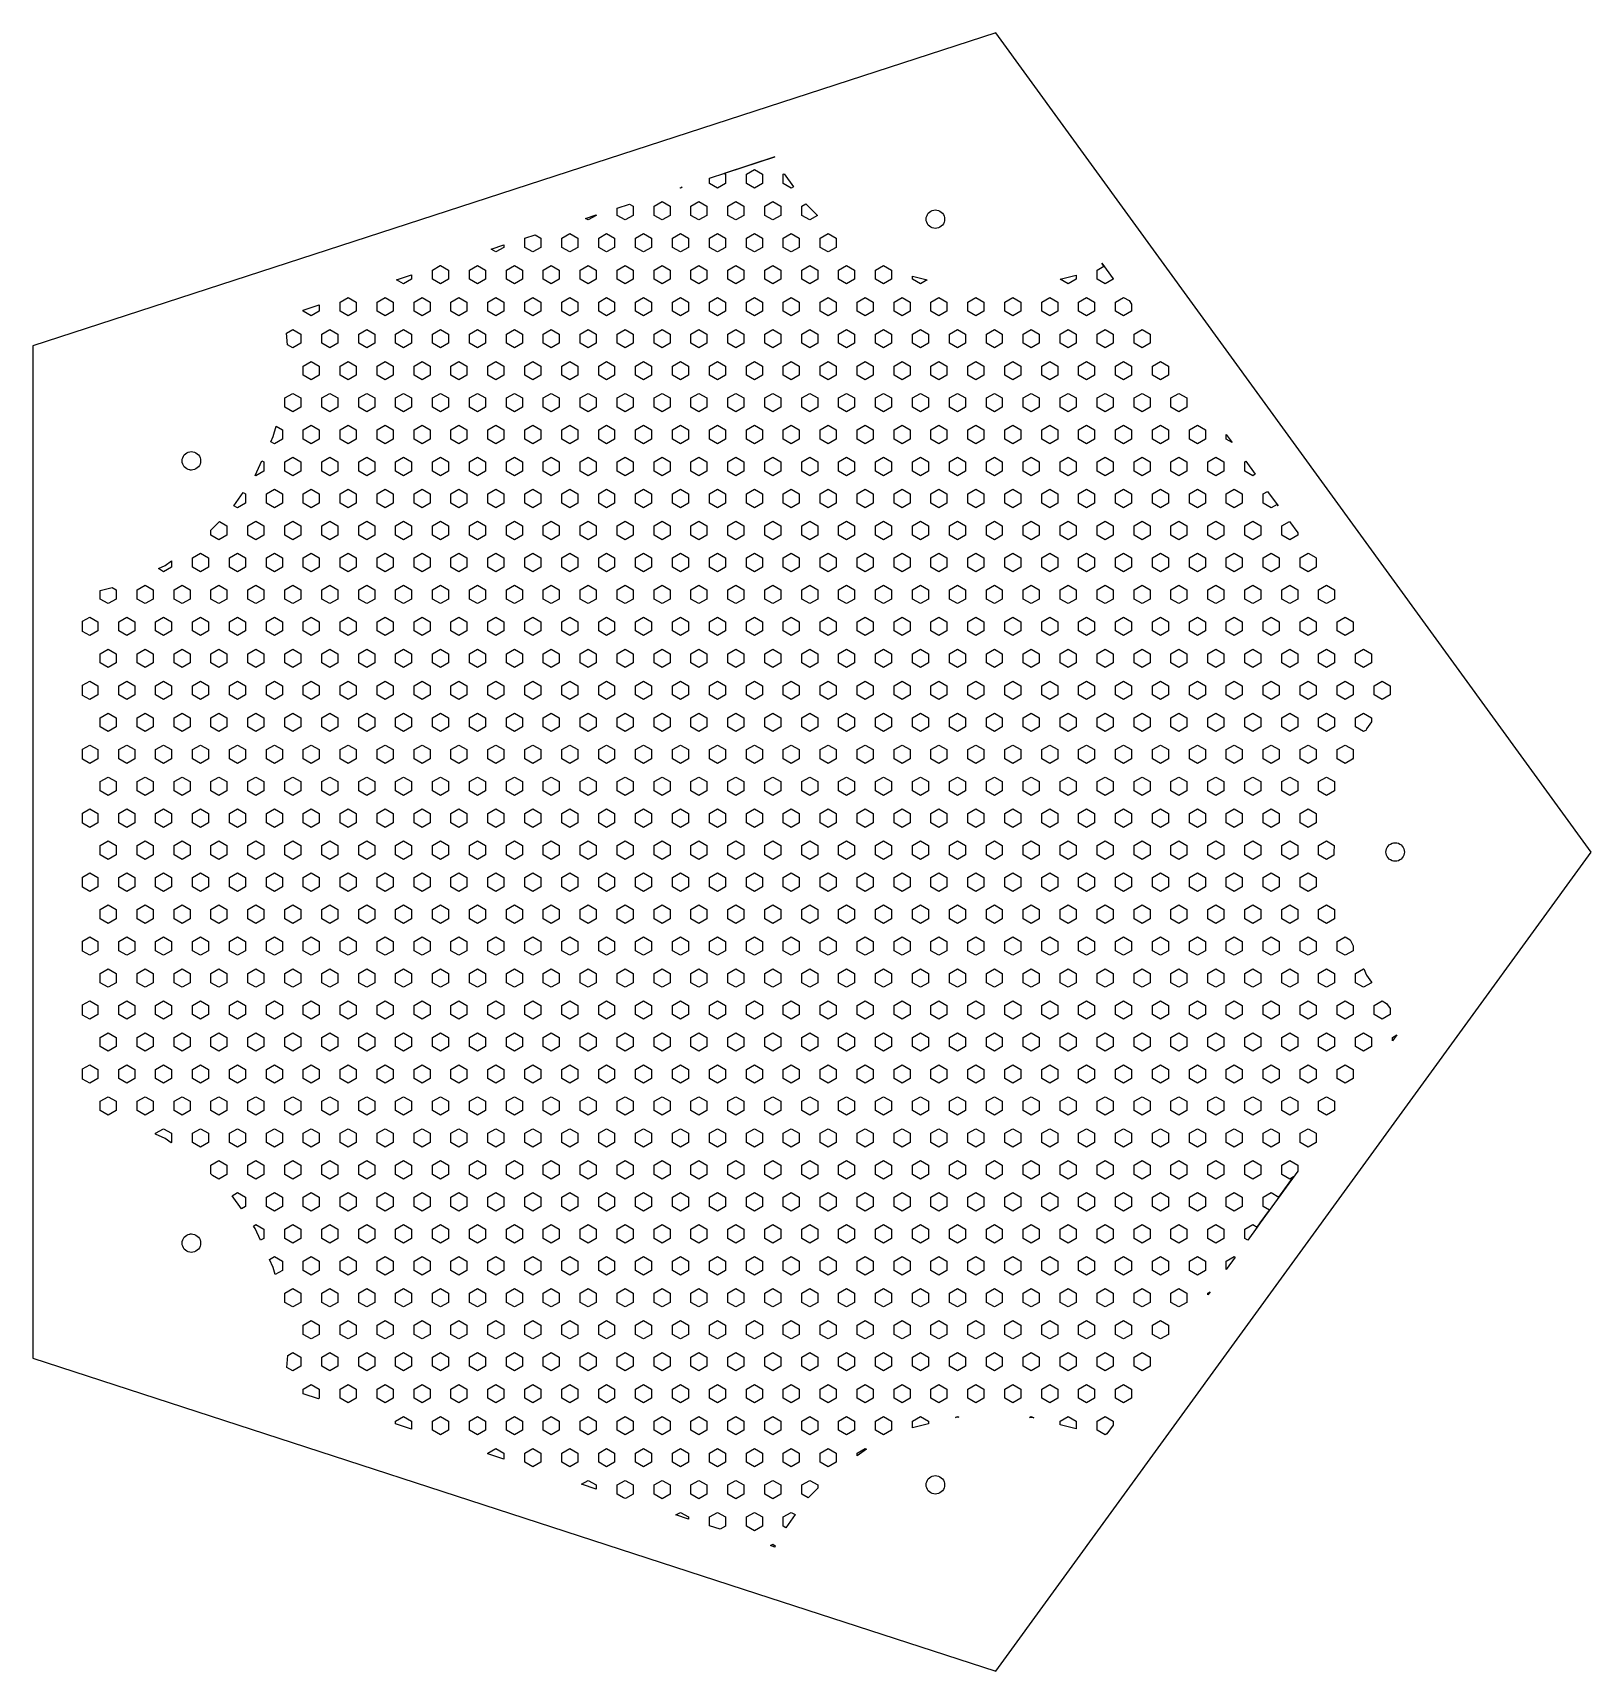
# Model space of a CAD drawing. Extents: x -11.3 to 14, y -13.3 to 13.3.
import ezdxf

# ---------------------------------------------------------------- set-up
doc = ezdxf.new("R2010")
doc.units = 0
doc.layers.get('0').update_dxf_attribs({"linetype": 'CONTINUOUS'})

msp = doc.modelspace()

# ---------------------------------------------------------------- linework, layer by layer
for points in [[(14, 0), (4.32624, 13.3148), (-11.3262, 8.22899), (-11.3262, -8.22899), (0.435116, -12.0505), (4.32624, -13.3148)], [(-0.329904, 10.8665), (-0.329904, 10.9513), (0.731337, 11.2961), (-0.091324, 11.0288), (-0.070096, 11.0165), (-0.070096, 10.8665), (-0.2, 10.7915)], [(0.270096, 10.8665), (0.270096, 11.0165), (0.4, 11.0915), (0.529904, 11.0165), (0.529904, 10.8665), (0.4, 10.7915)], [(0.870096, 10.8665), (0.870096, 11.0165), (0.884422, 11.0248), (1.03401, 10.8112), (1, 10.7915)], [(-0.807751, 10.796), (-0.772297, 10.8075), (-0.8, 10.7915)], [(-1.8299, 10.3469), (-1.8299, 10.4639), (-1.62705, 10.5298), (-1.5701, 10.4969), (-1.5701, 10.3469), (-1.7, 10.2719)], [(-1.2299, 10.3469), (-1.2299, 10.4969), (-1.1, 10.5719), (-0.970096, 10.4969), (-0.970096, 10.3469), (-1.1, 10.2719)], [(-0.629904, 10.3469), (-0.629904, 10.4969), (-0.5, 10.5719), (-0.370096, 10.4969), (-0.370096, 10.3469), (-0.5, 10.2719)], [(-0.029904, 10.3469), (-0.029904, 10.4969), (0.1, 10.5719), (0.229904, 10.4969), (0.229904, 10.3469), (0.1, 10.2719)], [(0.570096, 10.3469), (0.570096, 10.4969), (0.7, 10.5719), (0.829904, 10.4969), (0.829904, 10.3469), (0.7, 10.2719)], [(1.1701, 10.3469), (1.1701, 10.4969), (1.2367, 10.5354), (1.42689, 10.3452), (1.3, 10.2719)], [(3.31584, 10.1376), (3.29059, 10.1443), (3.26689, 10.1554), (3.24547, 10.1704), (3.22699, 10.1889), (3.21199, 10.2103), (3.20094, 10.234), (3.19417, 10.2592), (3.19189, 10.2853), (3.19417, 10.3113), (3.20094, 10.3366), (3.20575, 10.3469), (3.21199, 10.3603), (3.22699, 10.3817), (3.24547, 10.4002), (3.26689, 10.4152), (3.29059, 10.4262), (3.31584, 10.433), (3.34189, 10.4353), (3.36794, 10.433), (3.3932, 10.4262), (3.41689, 10.4152), (3.43831, 10.4002), (3.4568, 10.3817), (3.4718, 10.3603), (3.48285, 10.3366), (3.48961, 10.3113), (3.49189, 10.2853), (3.48961, 10.2592), (3.48285, 10.234), (3.4718, 10.2103), (3.4568, 10.1889), (3.43831, 10.1704), (3.41689, 10.1554), (3.3932, 10.1443), (3.36794, 10.1376), (3.34189, 10.1353)], [(-2.34348, 10.297), (-2.1701, 10.3534), (-2.1701, 10.3469), (-2.3, 10.2719)], [(-3.87921, 9.79803), (-3.6701, 9.86597), (-3.6701, 9.8273), (-3.8, 9.7523)], [(-3.3299, 9.8273), (-3.3299, 9.97651), (-3.16278, 10.0308), (-3.0701, 9.9773), (-3.0701, 9.8273), (-3.2, 9.7523)], [(-2.7299, 9.8273), (-2.7299, 9.9773), (-2.6, 10.0523), (-2.4701, 9.9773), (-2.4701, 9.8273), (-2.6, 9.7523)], [(-2.1299, 9.8273), (-2.1299, 9.9773), (-2, 10.0523), (-1.8701, 9.9773), (-1.8701, 9.8273), (-2, 9.7523)], [(-1.5299, 9.8273), (-1.5299, 9.9773), (-1.4, 10.0523), (-1.2701, 9.9773), (-1.2701, 9.8273), (-1.4, 9.7523)], [(-0.929904, 9.8273), (-0.929904, 9.9773), (-0.8, 10.0523), (-0.670096, 9.9773), (-0.670096, 9.8273), (-0.8, 9.7523)], [(-0.329904, 9.8273), (-0.329904, 9.9773), (-0.2, 10.0523), (-0.070096, 9.9773), (-0.070096, 9.8273), (-0.2, 9.7523)], [(0.270096, 9.8273), (0.270096, 9.9773), (0.4, 10.0523), (0.529904, 9.9773), (0.529904, 9.8273), (0.4, 9.7523)], [(0.870096, 9.8273), (0.870096, 9.9773), (1, 10.0523), (1.1299, 9.9773), (1.1299, 9.8273), (1, 9.7523)], [(1.4701, 9.8273), (1.4701, 9.9773), (1.6, 10.0523), (1.7299, 9.9773), (1.7299, 9.8273), (1.6, 9.7523)], [(-5.41493, 9.29904), (-5.1701, 9.37859), (-5.1701, 9.30769), (-5.3, 9.23269)], [(-4.8299, 9.30769), (-4.8299, 9.45769), (-4.70534, 9.5296), (-4.69851, 9.53182), (-4.5701, 9.45769), (-4.5701, 9.30769), (-4.7, 9.23269)], [(-4.2299, 9.30769), (-4.2299, 9.45769), (-4.1, 9.53269), (-3.9701, 9.45769), (-3.9701, 9.30769), (-4.1, 9.23269)], [(-3.6299, 9.30769), (-3.6299, 9.45769), (-3.5, 9.53269), (-3.3701, 9.45769), (-3.3701, 9.30769), (-3.5, 9.23269)], [(-3.0299, 9.30769), (-3.0299, 9.45769), (-2.9, 9.53269), (-2.7701, 9.45769), (-2.7701, 9.30769), (-2.9, 9.23269)], [(-2.4299, 9.30769), (-2.4299, 9.45769), (-2.3, 9.53269), (-2.1701, 9.45769), (-2.1701, 9.30769), (-2.3, 9.23269)], [(-1.8299, 9.30769), (-1.8299, 9.45769), (-1.7, 9.53269), (-1.5701, 9.45769), (-1.5701, 9.30769), (-1.7, 9.23269)], [(-1.2299, 9.30769), (-1.2299, 9.45769), (-1.1, 9.53269), (-0.970096, 9.45769), (-0.970096, 9.30769), (-1.1, 9.23269)], [(-0.629904, 9.30769), (-0.629904, 9.45769), (-0.5, 9.53269), (-0.370096, 9.45769), (-0.370096, 9.30769), (-0.5, 9.23269)], [(-0.029904, 9.30769), (-0.029904, 9.45769), (0.1, 9.53269), (0.229904, 9.45769), (0.229904, 9.30769), (0.1, 9.23269)], [(0.570096, 9.30769), (0.570096, 9.45769), (0.7, 9.53269), (0.829904, 9.45769), (0.829904, 9.30769), (0.7, 9.23269)], [(1.1701, 9.30769), (1.1701, 9.45769), (1.3, 9.53269), (1.4299, 9.45769), (1.4299, 9.30769), (1.3, 9.23269)], [(1.7701, 9.30769), (1.7701, 9.45769), (1.9, 9.53269), (2.0299, 9.45769), (2.0299, 9.30769), (1.9, 9.23269)], [(2.3701, 9.30769), (2.3701, 9.45769), (2.5, 9.53269), (2.6299, 9.45769), (2.6299, 9.30769), (2.5, 9.23269)], [(2.9701, 9.30769), (2.9701, 9.36113), (3.21078, 9.29664), (3.1, 9.23269)], [(5.3701, 9.30769), (5.3701, 9.30816), (5.6299, 9.37778), (5.6299, 9.30769), (5.5, 9.23269)], [(5.9701, 9.30769), (5.9701, 9.45769), (6.08175, 9.52215), (6.04652, 9.57064), (6.2299, 9.31824), (6.2299, 9.30769), (6.1, 9.23269)], [(-6.9299, 8.78807), (-6.9299, 8.8068), (-6.6701, 8.89121), (-6.6701, 8.78807), (-6.8, 8.71307)], [(-6.3299, 8.78807), (-6.3299, 8.93807), (-6.2, 9.01307), (-6.0701, 8.93807), (-6.0701, 8.78807), (-6.2, 8.71307)], [(-5.7299, 8.78807), (-5.7299, 8.93807), (-5.6, 9.01307), (-5.4701, 8.93807), (-5.4701, 8.78807), (-5.6, 8.71307)], [(-5.1299, 8.78807), (-5.1299, 8.93807), (-5, 9.01307), (-4.8701, 8.93807), (-4.8701, 8.78807), (-5, 8.71307)], [(-4.5299, 8.78807), (-4.5299, 8.93807), (-4.4, 9.01307), (-4.2701, 8.93807), (-4.2701, 8.78807), (-4.4, 8.71307)], [(-3.9299, 8.78807), (-3.9299, 8.93807), (-3.8, 9.01307), (-3.6701, 8.93807), (-3.6701, 8.78807), (-3.8, 8.71307)], [(-3.3299, 8.78807), (-3.3299, 8.93807), (-3.2, 9.01307), (-3.0701, 8.93807), (-3.0701, 8.78807), (-3.2, 8.71307)], [(-2.7299, 8.78807), (-2.7299, 8.93807), (-2.6, 9.01307), (-2.4701, 8.93807), (-2.4701, 8.78807), (-2.6, 8.71307)], [(-2.1299, 8.78807), (-2.1299, 8.93807), (-2, 9.01307), (-1.8701, 8.93807), (-1.8701, 8.78807), (-2, 8.71307)], [(-1.5299, 8.78807), (-1.5299, 8.93807), (-1.4, 9.01307), (-1.2701, 8.93807), (-1.2701, 8.78807), (-1.4, 8.71307)], [(-0.929904, 8.78807), (-0.929904, 8.93807), (-0.8, 9.01307), (-0.670096, 8.93807), (-0.670096, 8.78807), (-0.8, 8.71307)], [(-0.329904, 8.78807), (-0.329904, 8.93807), (-0.2, 9.01307), (-0.070096, 8.93807), (-0.070096, 8.78807), (-0.2, 8.71307)], [(0.270096, 8.78807), (0.270096, 8.93807), (0.4, 9.01307), (0.529904, 8.93807), (0.529904, 8.78807), (0.4, 8.71307)], [(0.870096, 8.78807), (0.870096, 8.93807), (1, 9.01307), (1.1299, 8.93807), (1.1299, 8.78807), (1, 8.71307)], [(1.4701, 8.78807), (1.4701, 8.93807), (1.6, 9.01307), (1.7299, 8.93807), (1.7299, 8.78807), (1.6, 8.71307)], [(2.0701, 8.78807), (2.0701, 8.93807), (2.2, 9.01307), (2.3299, 8.93807), (2.3299, 8.78807), (2.2, 8.71307)], [(2.6701, 8.78807), (2.6701, 8.93807), (2.8, 9.01307), (2.9299, 8.93807), (2.9299, 8.78807), (2.8, 8.71307)], [(3.2701, 8.78807), (3.2701, 8.93807), (3.4, 9.01307), (3.5299, 8.93807), (3.5299, 8.78807), (3.4, 8.71307)], [(3.8701, 8.78807), (3.8701, 8.93807), (4, 9.01307), (4.1299, 8.93807), (4.1299, 8.78807), (4, 8.71307)], [(4.4701, 8.78807), (4.4701, 8.93807), (4.6, 9.01307), (4.7299, 8.93807), (4.7299, 8.78807), (4.6, 8.71307)], [(5.0701, 8.78807), (5.0701, 8.93807), (5.2, 9.01307), (5.3299, 8.93807), (5.3299, 8.78807), (5.2, 8.71307)], [(5.6701, 8.78807), (5.6701, 8.93807), (5.8, 9.01307), (5.9299, 8.93807), (5.9299, 8.78807), (5.8, 8.71307)], [(6.2701, 8.78807), (6.2701, 8.93807), (6.4, 9.01307), (6.48892, 8.96173), (6.5299, 8.90532), (6.5299, 8.78807), (6.4, 8.71307)], [(-7.18706, 8.24372), (-7.20367, 8.4336), (-7.1, 8.49346), (-6.9701, 8.41846), (-6.9701, 8.26846), (-7.1, 8.19346)], [(-6.6299, 8.26846), (-6.6299, 8.41846), (-6.5, 8.49346), (-6.3701, 8.41846), (-6.3701, 8.26846), (-6.5, 8.19346)], [(-6.0299, 8.26846), (-6.0299, 8.41846), (-5.9, 8.49346), (-5.7701, 8.41846), (-5.7701, 8.26846), (-5.9, 8.19346)], [(-5.4299, 8.26846), (-5.4299, 8.41846), (-5.3, 8.49346), (-5.1701, 8.41846), (-5.1701, 8.26846), (-5.3, 8.19346)], [(-4.8299, 8.26846), (-4.8299, 8.41846), (-4.7, 8.49346), (-4.5701, 8.41846), (-4.5701, 8.26846), (-4.7, 8.19346)], [(-4.2299, 8.26846), (-4.2299, 8.41846), (-4.1, 8.49346), (-3.9701, 8.41846), (-3.9701, 8.26846), (-4.1, 8.19346)], [(-3.6299, 8.26846), (-3.6299, 8.41846), (-3.5, 8.49346), (-3.3701, 8.41846), (-3.3701, 8.26846), (-3.5, 8.19346)], [(-3.0299, 8.26846), (-3.0299, 8.41846), (-2.9, 8.49346), (-2.7701, 8.41846), (-2.7701, 8.26846), (-2.9, 8.19346)], [(-2.4299, 8.26846), (-2.4299, 8.41846), (-2.3, 8.49346), (-2.1701, 8.41846), (-2.1701, 8.26846), (-2.3, 8.19346)], [(-1.8299, 8.26846), (-1.8299, 8.41846), (-1.7, 8.49346), (-1.5701, 8.41846), (-1.5701, 8.26846), (-1.7, 8.19346)], [(-1.2299, 8.26846), (-1.2299, 8.41846), (-1.1, 8.49346), (-0.970096, 8.41846), (-0.970096, 8.26846), (-1.1, 8.19346)], [(-0.629904, 8.26846), (-0.629904, 8.41846), (-0.5, 8.49346), (-0.370096, 8.41846), (-0.370096, 8.26846), (-0.5, 8.19346)], [(-0.029904, 8.26846), (-0.029904, 8.41846), (0.1, 8.49346), (0.229904, 8.41846), (0.229904, 8.26846), (0.1, 8.19346)], [(0.570096, 8.26846), (0.570096, 8.41846), (0.7, 8.49346), (0.829904, 8.41846), (0.829904, 8.26846), (0.7, 8.19346)], [(1.1701, 8.26846), (1.1701, 8.41846), (1.3, 8.49346), (1.4299, 8.41846), (1.4299, 8.26846), (1.3, 8.19346)], [(1.7701, 8.26846), (1.7701, 8.41846), (1.9, 8.49346), (2.0299, 8.41846), (2.0299, 8.26846), (1.9, 8.19346)], [(2.3701, 8.26846), (2.3701, 8.41846), (2.5, 8.49346), (2.6299, 8.41846), (2.6299, 8.26846), (2.5, 8.19346)], [(2.9701, 8.26846), (2.9701, 8.41846), (3.1, 8.49346), (3.2299, 8.41846), (3.2299, 8.26846), (3.1, 8.19346)], [(3.5701, 8.26846), (3.5701, 8.41846), (3.7, 8.49346), (3.8299, 8.41846), (3.8299, 8.26846), (3.7, 8.19346)], [(4.1701, 8.26846), (4.1701, 8.41846), (4.3, 8.49346), (4.4299, 8.41846), (4.4299, 8.26846), (4.3, 8.19346)], [(4.7701, 8.26846), (4.7701, 8.41846), (4.9, 8.49346), (5.0299, 8.41846), (5.0299, 8.26846), (4.9, 8.19346)], [(5.3701, 8.26846), (5.3701, 8.41846), (5.5, 8.49346), (5.6299, 8.41846), (5.6299, 8.26846), (5.5, 8.19346)], [(5.9701, 8.26846), (5.9701, 8.41846), (6.1, 8.49346), (6.2299, 8.41846), (6.2299, 8.26846), (6.1, 8.19346)], [(6.5701, 8.26846), (6.5701, 8.41846), (6.7, 8.49346), (6.8299, 8.41846), (6.8299, 8.26846), (6.7, 8.19346)], [(-6.9299, 7.74884), (-6.9299, 7.89884), (-6.8, 7.97384), (-6.6701, 7.89884), (-6.6701, 7.74884), (-6.8, 7.67384)], [(-6.3299, 7.74884), (-6.3299, 7.89884), (-6.2, 7.97384), (-6.0701, 7.89884), (-6.0701, 7.74884), (-6.2, 7.67384)], [(-5.7299, 7.74884), (-5.7299, 7.89884), (-5.6, 7.97384), (-5.4701, 7.89884), (-5.4701, 7.74884), (-5.6, 7.67384)], [(-5.1299, 7.74884), (-5.1299, 7.89884), (-5, 7.97384), (-4.8701, 7.89884), (-4.8701, 7.74884), (-5, 7.67384)], [(-4.5299, 7.74884), (-4.5299, 7.89884), (-4.4, 7.97384), (-4.2701, 7.89884), (-4.2701, 7.74884), (-4.4, 7.67384)], [(-3.9299, 7.74884), (-3.9299, 7.89884), (-3.8, 7.97384), (-3.6701, 7.89884), (-3.6701, 7.74884), (-3.8, 7.67384)], [(-3.3299, 7.74884), (-3.3299, 7.89884), (-3.2, 7.97384), (-3.0701, 7.89884), (-3.0701, 7.74884), (-3.2, 7.67384)], [(-2.7299, 7.74884), (-2.7299, 7.89884), (-2.6, 7.97384), (-2.4701, 7.89884), (-2.4701, 7.74884), (-2.6, 7.67384)], [(-2.1299, 7.74884), (-2.1299, 7.89884), (-2, 7.97384), (-1.8701, 7.89884), (-1.8701, 7.74884), (-2, 7.67384)], [(-1.5299, 7.74884), (-1.5299, 7.89884), (-1.4, 7.97384), (-1.2701, 7.89884), (-1.2701, 7.74884), (-1.4, 7.67384)], [(-0.929904, 7.74884), (-0.929904, 7.89884), (-0.8, 7.97384), (-0.670096, 7.89884), (-0.670096, 7.74884), (-0.8, 7.67384)], [(-0.329904, 7.74884), (-0.329904, 7.89884), (-0.2, 7.97384), (-0.070096, 7.89884), (-0.070096, 7.74884), (-0.2, 7.67384)], [(0.270096, 7.74884), (0.270096, 7.89884), (0.4, 7.97384), (0.529904, 7.89884), (0.529904, 7.74884), (0.4, 7.67384)], [(0.870096, 7.74884), (0.870096, 7.89884), (1, 7.97384), (1.1299, 7.89884), (1.1299, 7.74884), (1, 7.67384)], [(1.4701, 7.74884), (1.4701, 7.89884), (1.6, 7.97384), (1.7299, 7.89884), (1.7299, 7.74884), (1.6, 7.67384)], [(2.0701, 7.74884), (2.0701, 7.89884), (2.2, 7.97384), (2.3299, 7.89884), (2.3299, 7.74884), (2.2, 7.67384)], [(2.6701, 7.74884), (2.6701, 7.89884), (2.8, 7.97384), (2.9299, 7.89884), (2.9299, 7.74884), (2.8, 7.67384)], [(3.2701, 7.74884), (3.2701, 7.89884), (3.4, 7.97384), (3.5299, 7.89884), (3.5299, 7.74884), (3.4, 7.67384)], [(3.8701, 7.74884), (3.8701, 7.89884), (4, 7.97384), (4.1299, 7.89884), (4.1299, 7.74884), (4, 7.67384)], [(4.4701, 7.74884), (4.4701, 7.89884), (4.6, 7.97384), (4.7299, 7.89884), (4.7299, 7.74884), (4.6, 7.67384)], [(5.0701, 7.74884), (5.0701, 7.89884), (5.2, 7.97384), (5.3299, 7.89884), (5.3299, 7.74884), (5.2, 7.67384)], [(5.6701, 7.74884), (5.6701, 7.89884), (5.8, 7.97384), (5.9299, 7.89884), (5.9299, 7.74884), (5.8, 7.67384)], [(6.2701, 7.74884), (6.2701, 7.89884), (6.4, 7.97384), (6.5299, 7.89884), (6.5299, 7.74884), (6.4, 7.67384)], [(6.8701, 7.74884), (6.8701, 7.89884), (7, 7.97384), (7.1299, 7.89884), (7.1299, 7.74884), (7, 7.67384)], [(-7.2299, 7.22922), (-7.2299, 7.37922), (-7.1, 7.45422), (-6.9701, 7.37922), (-6.9701, 7.22922), (-7.1, 7.15422)], [(-6.6299, 7.22922), (-6.6299, 7.37922), (-6.5, 7.45422), (-6.3701, 7.37922), (-6.3701, 7.22922), (-6.5, 7.15422)], [(-6.0299, 7.22922), (-6.0299, 7.37922), (-5.9, 7.45422), (-5.7701, 7.37922), (-5.7701, 7.22922), (-5.9, 7.15422)], [(-5.4299, 7.22922), (-5.4299, 7.37922), (-5.3, 7.45422), (-5.1701, 7.37922), (-5.1701, 7.22922), (-5.3, 7.15422)], [(-4.8299, 7.22922), (-4.8299, 7.37922), (-4.7, 7.45422), (-4.5701, 7.37922), (-4.5701, 7.22922), (-4.7, 7.15422)], [(-4.2299, 7.22922), (-4.2299, 7.37922), (-4.1, 7.45422), (-3.9701, 7.37922), (-3.9701, 7.22922), (-4.1, 7.15422)], [(-3.6299, 7.22922), (-3.6299, 7.37922), (-3.5, 7.45422), (-3.3701, 7.37922), (-3.3701, 7.22922), (-3.5, 7.15422)], [(-3.0299, 7.22922), (-3.0299, 7.37922), (-2.9, 7.45422), (-2.7701, 7.37922), (-2.7701, 7.22922), (-2.9, 7.15422)], [(-2.4299, 7.22922), (-2.4299, 7.37922), (-2.3, 7.45422), (-2.1701, 7.37922), (-2.1701, 7.22922), (-2.3, 7.15422)], [(-1.8299, 7.22922), (-1.8299, 7.37922), (-1.7, 7.45422), (-1.5701, 7.37922), (-1.5701, 7.22922), (-1.7, 7.15422)], [(-1.2299, 7.22922), (-1.2299, 7.37922), (-1.1, 7.45422), (-0.970096, 7.37922), (-0.970096, 7.22922), (-1.1, 7.15422)], [(-0.629904, 7.22922), (-0.629904, 7.37922), (-0.5, 7.45422), (-0.370096, 7.37922), (-0.370096, 7.22922), (-0.5, 7.15422)], [(-0.029904, 7.22922), (-0.029904, 7.37922), (0.1, 7.45422), (0.229904, 7.37922), (0.229904, 7.22922), (0.1, 7.15422)], [(0.570096, 7.22922), (0.570096, 7.37922), (0.7, 7.45422), (0.829904, 7.37922), (0.829904, 7.22922), (0.7, 7.15422)], [(1.1701, 7.22922), (1.1701, 7.37922), (1.3, 7.45422), (1.4299, 7.37922), (1.4299, 7.22922), (1.3, 7.15422)], [(1.7701, 7.22922), (1.7701, 7.37922), (1.9, 7.45422), (2.0299, 7.37922), (2.0299, 7.22922), (1.9, 7.15422)], [(2.3701, 7.22922), (2.3701, 7.37922), (2.5, 7.45422), (2.6299, 7.37922), (2.6299, 7.22922), (2.5, 7.15422)], [(2.9701, 7.22922), (2.9701, 7.37922), (3.1, 7.45422), (3.2299, 7.37922), (3.2299, 7.22922), (3.1, 7.15422)], [(3.5701, 7.22922), (3.5701, 7.37922), (3.7, 7.45422), (3.8299, 7.37922), (3.8299, 7.22922), (3.7, 7.15422)], [(4.1701, 7.22922), (4.1701, 7.37922), (4.3, 7.45422), (4.4299, 7.37922), (4.4299, 7.22922), (4.3, 7.15422)], [(4.7701, 7.22922), (4.7701, 7.37922), (4.9, 7.45422), (5.0299, 7.37922), (5.0299, 7.22922), (4.9, 7.15422)], [(5.3701, 7.22922), (5.3701, 7.37922), (5.5, 7.45422), (5.6299, 7.37922), (5.6299, 7.22922), (5.5, 7.15422)], [(5.9701, 7.22922), (5.9701, 7.37922), (6.1, 7.45422), (6.2299, 7.37922), (6.2299, 7.22922), (6.1, 7.15422)], [(6.5701, 7.22922), (6.5701, 7.37922), (6.7, 7.45422), (6.8299, 7.37922), (6.8299, 7.22922), (6.7, 7.15422)], [(7.1701, 7.22922), (7.1701, 7.37922), (7.3, 7.45422), (7.4299, 7.37922), (7.4299, 7.22922), (7.3, 7.15422)], [(-6.9299, 6.70961), (-6.9299, 6.85961), (-6.8, 6.93461), (-6.6701, 6.85961), (-6.6701, 6.70961), (-6.8, 6.63461)], [(-6.3299, 6.70961), (-6.3299, 6.85961), (-6.2, 6.93461), (-6.0701, 6.85961), (-6.0701, 6.70961), (-6.2, 6.63461)], [(-5.7299, 6.70961), (-5.7299, 6.85961), (-5.6, 6.93461), (-5.4701, 6.85961), (-5.4701, 6.70961), (-5.6, 6.63461)], [(-5.1299, 6.70961), (-5.1299, 6.85961), (-5, 6.93461), (-4.8701, 6.85961), (-4.8701, 6.70961), (-5, 6.63461)], [(-4.5299, 6.70961), (-4.5299, 6.85961), (-4.4, 6.93461), (-4.2701, 6.85961), (-4.2701, 6.70961), (-4.4, 6.63461)], [(-3.9299, 6.70961), (-3.9299, 6.85961), (-3.8, 6.93461), (-3.6701, 6.85961), (-3.6701, 6.70961), (-3.8, 6.63461)], [(-3.3299, 6.70961), (-3.3299, 6.85961), (-3.2, 6.93461), (-3.0701, 6.85961), (-3.0701, 6.70961), (-3.2, 6.63461)], [(-2.7299, 6.70961), (-2.7299, 6.85961), (-2.6, 6.93461), (-2.4701, 6.85961), (-2.4701, 6.70961), (-2.6, 6.63461)], [(-2.1299, 6.70961), (-2.1299, 6.85961), (-2, 6.93461), (-1.8701, 6.85961), (-1.8701, 6.70961), (-2, 6.63461)], [(-1.5299, 6.70961), (-1.5299, 6.85961), (-1.4, 6.93461), (-1.2701, 6.85961), (-1.2701, 6.70961), (-1.4, 6.63461)], [(-0.929904, 6.70961), (-0.929904, 6.85961), (-0.8, 6.93461), (-0.670096, 6.85961), (-0.670096, 6.70961), (-0.8, 6.63461)], [(-0.329904, 6.70961), (-0.329904, 6.85961), (-0.2, 6.93461), (-0.070096, 6.85961), (-0.070096, 6.70961), (-0.2, 6.63461)], [(0.270096, 6.70961), (0.270096, 6.85961), (0.4, 6.93461), (0.529904, 6.85961), (0.529904, 6.70961), (0.4, 6.63461)], [(0.870096, 6.70961), (0.870096, 6.85961), (1, 6.93461), (1.1299, 6.85961), (1.1299, 6.70961), (1, 6.63461)], [(1.4701, 6.70961), (1.4701, 6.85961), (1.6, 6.93461), (1.7299, 6.85961), (1.7299, 6.70961), (1.6, 6.63461)], [(2.0701, 6.70961), (2.0701, 6.85961), (2.2, 6.93461), (2.3299, 6.85961), (2.3299, 6.70961), (2.2, 6.63461)], [(2.6701, 6.70961), (2.6701, 6.85961), (2.8, 6.93461), (2.9299, 6.85961), (2.9299, 6.70961), (2.8, 6.63461)], [(3.2701, 6.70961), (3.2701, 6.85961), (3.4, 6.93461), (3.5299, 6.85961), (3.5299, 6.70961), (3.4, 6.63461)], [(3.8701, 6.70961), (3.8701, 6.85961), (4, 6.93461), (4.1299, 6.85961), (4.1299, 6.70961), (4, 6.63461)], [(4.4701, 6.70961), (4.4701, 6.85961), (4.6, 6.93461), (4.7299, 6.85961), (4.7299, 6.70961), (4.6, 6.63461)], [(5.0701, 6.70961), (5.0701, 6.85961), (5.2, 6.93461), (5.3299, 6.85961), (5.3299, 6.70961), (5.2, 6.63461)], [(5.6701, 6.70961), (5.6701, 6.85961), (5.8, 6.93461), (5.9299, 6.85961), (5.9299, 6.70961), (5.8, 6.63461)], [(6.2701, 6.70961), (6.2701, 6.85961), (6.4, 6.93461), (6.5299, 6.85961), (6.5299, 6.70961), (6.4, 6.63461)], [(6.8701, 6.70961), (6.8701, 6.85961), (7, 6.93461), (7.1299, 6.85961), (7.1299, 6.70961), (7, 6.63461)], [(7.4701, 6.70961), (7.4701, 6.85961), (7.6, 6.93461), (7.7299, 6.85961), (7.7299, 6.70961), (7.6, 6.63461)], [(-7.45687, 6.66744), (-7.41747, 6.75193), (-7.37274, 6.91887), (-7.2701, 6.85961), (-7.2701, 6.70961), (-7.4, 6.63461)], [(8.0701, 6.70961), (8.0701, 6.78543), (8.16499, 6.65482)], [(-8.7701, 6.20849), (-8.77523, 6.20894), (-8.80049, 6.2157), (-8.82419, 6.22675), (-8.8456, 6.24175), (-8.86409, 6.26024), (-8.87909, 6.28166), (-8.89014, 6.30535), (-8.89691, 6.33061), (-8.89919, 6.35666), (-8.89691, 6.3827), (-8.89014, 6.40796), (-8.88965, 6.40902), (-8.87909, 6.43166), (-8.86409, 6.45307), (-8.8456, 6.47156), (-8.82419, 6.48656), (-8.80049, 6.49761), (-8.77523, 6.50438), (-8.74919, 6.50666), (-8.72314, 6.50438), (-8.69788, 6.49761), (-8.67419, 6.48656), (-8.65277, 6.47156), (-8.63428, 6.45307), (-8.61928, 6.43166), (-8.60823, 6.40796), (-8.60147, 6.3827), (-8.59919, 6.35666), (-8.60147, 6.33061), (-8.60823, 6.30535), (-8.61928, 6.28166), (-8.63428, 6.26024), (-8.65277, 6.24175), (-8.67419, 6.22675), (-8.69788, 6.2157), (-8.72314, 6.20894), (-8.74919, 6.20666)], [(-7.2299, 6.18999), (-7.2299, 6.33999), (-7.1, 6.41499), (-6.9701, 6.33999), (-6.9701, 6.18999), (-7.1, 6.11499)], [(-6.6299, 6.18999), (-6.6299, 6.33999), (-6.5, 6.41499), (-6.3701, 6.33999), (-6.3701, 6.18999), (-6.5, 6.11499)], [(-6.0299, 6.18999), (-6.0299, 6.33999), (-5.9, 6.41499), (-5.7701, 6.33999), (-5.7701, 6.18999), (-5.9, 6.11499)], [(-5.4299, 6.18999), (-5.4299, 6.33999), (-5.3, 6.41499), (-5.1701, 6.33999), (-5.1701, 6.18999), (-5.3, 6.11499)], [(-4.8299, 6.18999), (-4.8299, 6.33999), (-4.7, 6.41499), (-4.5701, 6.33999), (-4.5701, 6.18999), (-4.7, 6.11499)], [(-4.2299, 6.18999), (-4.2299, 6.33999), (-4.1, 6.41499), (-3.9701, 6.33999), (-3.9701, 6.18999), (-4.1, 6.11499)], [(-3.6299, 6.18999), (-3.6299, 6.33999), (-3.5, 6.41499), (-3.3701, 6.33999), (-3.3701, 6.18999), (-3.5, 6.11499)], [(-3.0299, 6.18999), (-3.0299, 6.33999), (-2.9, 6.41499), (-2.7701, 6.33999), (-2.7701, 6.18999), (-2.9, 6.11499)], [(-2.4299, 6.18999), (-2.4299, 6.33999), (-2.3, 6.41499), (-2.1701, 6.33999), (-2.1701, 6.18999), (-2.3, 6.11499)], [(-1.8299, 6.18999), (-1.8299, 6.33999), (-1.7, 6.41499), (-1.5701, 6.33999), (-1.5701, 6.18999), (-1.7, 6.11499)], [(-1.2299, 6.18999), (-1.2299, 6.33999), (-1.1, 6.41499), (-0.970096, 6.33999), (-0.970096, 6.18999), (-1.1, 6.11499)], [(-0.629904, 6.18999), (-0.629904, 6.33999), (-0.5, 6.41499), (-0.370096, 6.33999), (-0.370096, 6.18999), (-0.5, 6.11499)], [(-0.029904, 6.18999), (-0.029904, 6.33999), (0.1, 6.41499), (0.229904, 6.33999), (0.229904, 6.18999), (0.1, 6.11499)], [(0.570096, 6.18999), (0.570096, 6.33999), (0.7, 6.41499), (0.829904, 6.33999), (0.829904, 6.18999), (0.7, 6.11499)], [(1.1701, 6.18999), (1.1701, 6.33999), (1.3, 6.41499), (1.4299, 6.33999), (1.4299, 6.18999), (1.3, 6.11499)], [(1.7701, 6.18999), (1.7701, 6.33999), (1.9, 6.41499), (2.0299, 6.33999), (2.0299, 6.18999), (1.9, 6.11499)], [(2.3701, 6.18999), (2.3701, 6.33999), (2.5, 6.41499), (2.6299, 6.33999), (2.6299, 6.18999), (2.5, 6.11499)], [(2.9701, 6.18999), (2.9701, 6.33999), (3.1, 6.41499), (3.2299, 6.33999), (3.2299, 6.18999), (3.1, 6.11499)], [(3.5701, 6.18999), (3.5701, 6.33999), (3.7, 6.41499), (3.8299, 6.33999), (3.8299, 6.18999), (3.7, 6.11499)], [(4.1701, 6.18999), (4.1701, 6.33999), (4.3, 6.41499), (4.4299, 6.33999), (4.4299, 6.18999), (4.3, 6.11499)], [(4.7701, 6.18999), (4.7701, 6.33999), (4.9, 6.41499), (5.0299, 6.33999), (5.0299, 6.18999), (4.9, 6.11499)], [(5.3701, 6.18999), (5.3701, 6.33999), (5.5, 6.41499), (5.6299, 6.33999), (5.6299, 6.18999), (5.5, 6.11499)], [(5.9701, 6.18999), (5.9701, 6.33999), (6.1, 6.41499), (6.2299, 6.33999), (6.2299, 6.18999), (6.1, 6.11499)], [(6.5701, 6.18999), (6.5701, 6.33999), (6.7, 6.41499), (6.8299, 6.33999), (6.8299, 6.18999), (6.7, 6.11499)], [(7.1701, 6.18999), (7.1701, 6.33999), (7.3, 6.41499), (7.4299, 6.33999), (7.4299, 6.18999), (7.3, 6.11499)], [(7.7701, 6.18999), (7.7701, 6.33999), (7.9, 6.41499), (8.0299, 6.33999), (8.0299, 6.18999), (7.9, 6.11499)], [(-7.71141, 6.12158), (-7.60119, 6.35794), (-7.5701, 6.33999), (-7.5701, 6.18999), (-7.7, 6.11499)], [(8.3701, 6.18999), (8.3701, 6.33999), (8.38674, 6.3496), (8.54029, 6.13826), (8.5, 6.11499)], [(-7.5299, 5.67038), (-7.5299, 5.82038), (-7.4, 5.89538), (-7.2701, 5.82038), (-7.2701, 5.67038), (-7.4, 5.59538)], [(-6.9299, 5.67038), (-6.9299, 5.82038), (-6.8, 5.89538), (-6.6701, 5.82038), (-6.6701, 5.67038), (-6.8, 5.59538)], [(-6.3299, 5.67038), (-6.3299, 5.82038), (-6.2, 5.89538), (-6.0701, 5.82038), (-6.0701, 5.67038), (-6.2, 5.59538)], [(-5.7299, 5.67038), (-5.7299, 5.82038), (-5.6, 5.89538), (-5.4701, 5.82038), (-5.4701, 5.67038), (-5.6, 5.59538)], [(-5.1299, 5.67038), (-5.1299, 5.82038), (-5, 5.89538), (-4.8701, 5.82038), (-4.8701, 5.67038), (-5, 5.59538)], [(-4.5299, 5.67038), (-4.5299, 5.82038), (-4.4, 5.89538), (-4.2701, 5.82038), (-4.2701, 5.67038), (-4.4, 5.59538)], [(-3.9299, 5.67038), (-3.9299, 5.82038), (-3.8, 5.89538), (-3.6701, 5.82038), (-3.6701, 5.67038), (-3.8, 5.59538)], [(-3.3299, 5.67038), (-3.3299, 5.82038), (-3.2, 5.89538), (-3.0701, 5.82038), (-3.0701, 5.67038), (-3.2, 5.59538)], [(-2.7299, 5.67038), (-2.7299, 5.82038), (-2.6, 5.89538), (-2.4701, 5.82038), (-2.4701, 5.67038), (-2.6, 5.59538)], [(-2.1299, 5.67038), (-2.1299, 5.82038), (-2, 5.89538), (-1.8701, 5.82038), (-1.8701, 5.67038), (-2, 5.59538)], [(-1.5299, 5.67038), (-1.5299, 5.82038), (-1.4, 5.89538), (-1.2701, 5.82038), (-1.2701, 5.67038), (-1.4, 5.59538)], [(-0.929904, 5.67038), (-0.929904, 5.82038), (-0.8, 5.89538), (-0.670096, 5.82038), (-0.670096, 5.67038), (-0.8, 5.59538)], [(-0.329904, 5.67038), (-0.329904, 5.82038), (-0.2, 5.89538), (-0.070096, 5.82038), (-0.070096, 5.67038), (-0.2, 5.59538)], [(0.270096, 5.67038), (0.270096, 5.82038), (0.4, 5.89538), (0.529904, 5.82038), (0.529904, 5.67038), (0.4, 5.59538)], [(0.870096, 5.67038), (0.870096, 5.82038), (1, 5.89538), (1.1299, 5.82038), (1.1299, 5.67038), (1, 5.59538)], [(1.4701, 5.67038), (1.4701, 5.82038), (1.6, 5.89538), (1.7299, 5.82038), (1.7299, 5.67038), (1.6, 5.59538)], [(2.0701, 5.67038), (2.0701, 5.82038), (2.2, 5.89538), (2.3299, 5.82038), (2.3299, 5.67038), (2.2, 5.59538)], [(2.6701, 5.67038), (2.6701, 5.82038), (2.8, 5.89538), (2.9299, 5.82038), (2.9299, 5.67038), (2.8, 5.59538)], [(3.2701, 5.67038), (3.2701, 5.82038), (3.4, 5.89538), (3.5299, 5.82038), (3.5299, 5.67038), (3.4, 5.59538)], [(3.8701, 5.67038), (3.8701, 5.82038), (4, 5.89538), (4.1299, 5.82038), (4.1299, 5.67038), (4, 5.59538)], [(4.4701, 5.67038), (4.4701, 5.82038), (4.6, 5.89538), (4.7299, 5.82038), (4.7299, 5.67038), (4.6, 5.59538)], [(5.0701, 5.67038), (5.0701, 5.82038), (5.2, 5.89538), (5.3299, 5.82038), (5.3299, 5.67038), (5.2, 5.59538)], [(5.6701, 5.67038), (5.6701, 5.82038), (5.8, 5.89538), (5.9299, 5.82038), (5.9299, 5.67038), (5.8, 5.59538)], [(6.2701, 5.67038), (6.2701, 5.82038), (6.4, 5.89538), (6.5299, 5.82038), (6.5299, 5.67038), (6.4, 5.59538)], [(6.8701, 5.67038), (6.8701, 5.82038), (7, 5.89538), (7.1299, 5.82038), (7.1299, 5.67038), (7, 5.59538)], [(7.4701, 5.67038), (7.4701, 5.82038), (7.6, 5.89538), (7.7299, 5.82038), (7.7299, 5.67038), (7.6, 5.59538)], [(8.0701, 5.67038), (8.0701, 5.82038), (8.2, 5.89538), (8.3299, 5.82038), (8.3299, 5.67038), (8.2, 5.59538)], [(8.6701, 5.67038), (8.6701, 5.82038), (8.74136, 5.86152), (8.91098, 5.62806), (8.89491, 5.65017), (8.8, 5.59538)], [(-8.0566, 5.62806), (-7.90702, 5.84169), (-7.8701, 5.82038), (-7.8701, 5.67038), (-8, 5.59538)], [(-8.4299, 5.15076), (-8.4299, 5.23102), (-8.29059, 5.37033), (-8.1701, 5.30076), (-8.1701, 5.15076), (-8.3, 5.07576)], [(-7.8299, 5.15076), (-7.8299, 5.30076), (-7.7, 5.37576), (-7.5701, 5.30076), (-7.5701, 5.15076), (-7.7, 5.07576)], [(-7.2299, 5.15076), (-7.2299, 5.30076), (-7.1, 5.37576), (-6.9701, 5.30076), (-6.9701, 5.15076), (-7.1, 5.07576)], [(-6.6299, 5.15076), (-6.6299, 5.30076), (-6.5, 5.37576), (-6.3701, 5.30076), (-6.3701, 5.15076), (-6.5, 5.07576)], [(-6.0299, 5.15076), (-6.0299, 5.30076), (-5.9, 5.37576), (-5.7701, 5.30076), (-5.7701, 5.15076), (-5.9, 5.07576)], [(-5.4299, 5.15076), (-5.4299, 5.30076), (-5.3, 5.37576), (-5.1701, 5.30076), (-5.1701, 5.15076), (-5.3, 5.07576)], [(-4.8299, 5.15076), (-4.8299, 5.30076), (-4.7, 5.37576), (-4.5701, 5.30076), (-4.5701, 5.15076), (-4.7, 5.07576)], [(-4.2299, 5.15076), (-4.2299, 5.30076), (-4.1, 5.37576), (-3.9701, 5.30076), (-3.9701, 5.15076), (-4.1, 5.07576)], [(-3.6299, 5.15076), (-3.6299, 5.30076), (-3.5, 5.37576), (-3.3701, 5.30076), (-3.3701, 5.15076), (-3.5, 5.07576)], [(-3.0299, 5.15076), (-3.0299, 5.30076), (-2.9, 5.37576), (-2.7701, 5.30076), (-2.7701, 5.15076), (-2.9, 5.07576)], [(-2.4299, 5.15076), (-2.4299, 5.30076), (-2.3, 5.37576), (-2.1701, 5.30076), (-2.1701, 5.15076), (-2.3, 5.07576)], [(-1.8299, 5.15076), (-1.8299, 5.30076), (-1.7, 5.37576), (-1.5701, 5.30076), (-1.5701, 5.15076), (-1.7, 5.07576)], [(-1.2299, 5.15076), (-1.2299, 5.30076), (-1.1, 5.37576), (-0.970096, 5.30076), (-0.970096, 5.15076), (-1.1, 5.07576)], [(-0.629904, 5.15076), (-0.629904, 5.30076), (-0.5, 5.37576), (-0.370096, 5.30076), (-0.370096, 5.15076), (-0.5, 5.07576)], [(-0.029904, 5.15076), (-0.029904, 5.30076), (0.1, 5.37576), (0.229904, 5.30076), (0.229904, 5.15076), (0.1, 5.07576)], [(0.570096, 5.15076), (0.570096, 5.30076), (0.7, 5.37576), (0.829904, 5.30076), (0.829904, 5.15076), (0.7, 5.07576)], [(1.1701, 5.15076), (1.1701, 5.30076), (1.3, 5.37576), (1.4299, 5.30076), (1.4299, 5.15076), (1.3, 5.07576)], [(1.7701, 5.15076), (1.7701, 5.30076), (1.9, 5.37576), (2.0299, 5.30076), (2.0299, 5.15076), (1.9, 5.07576)], [(2.3701, 5.15076), (2.3701, 5.30076), (2.5, 5.37576), (2.6299, 5.30076), (2.6299, 5.15076), (2.5, 5.07576)], [(2.9701, 5.15076), (2.9701, 5.30076), (3.1, 5.37576), (3.2299, 5.30076), (3.2299, 5.15076), (3.1, 5.07576)], [(3.5701, 5.15076), (3.5701, 5.30076), (3.7, 5.37576), (3.8299, 5.30076), (3.8299, 5.15076), (3.7, 5.07576)], [(4.1701, 5.15076), (4.1701, 5.30076), (4.3, 5.37576), (4.4299, 5.30076), (4.4299, 5.15076), (4.3, 5.07576)], [(4.7701, 5.15076), (4.7701, 5.30076), (4.9, 5.37576), (5.0299, 5.30076), (5.0299, 5.15076), (4.9, 5.07576)], [(5.3701, 5.15076), (5.3701, 5.30076), (5.5, 5.37576), (5.6299, 5.30076), (5.6299, 5.15076), (5.5, 5.07576)], [(5.9701, 5.15076), (5.9701, 5.30076), (6.1, 5.37576), (6.2299, 5.30076), (6.2299, 5.15076), (6.1, 5.07576)], [(6.5701, 5.15076), (6.5701, 5.30076), (6.7, 5.37576), (6.8299, 5.30076), (6.8299, 5.15076), (6.7, 5.07576)], [(7.1701, 5.15076), (7.1701, 5.30076), (7.3, 5.37576), (7.4299, 5.30076), (7.4299, 5.15076), (7.3, 5.07576)], [(7.7701, 5.15076), (7.7701, 5.30076), (7.9, 5.37576), (8.0299, 5.30076), (8.0299, 5.15076), (7.9, 5.07576)], [(8.3701, 5.15076), (8.3701, 5.30076), (8.5, 5.37576), (8.6299, 5.30076), (8.6299, 5.15076), (8.5, 5.07576)], [(8.9701, 5.15076), (8.9701, 5.30076), (9.09597, 5.37344), (9.2299, 5.18909), (9.2299, 5.15076), (9.1, 5.07576)], [(-8.7299, 4.63115), (-8.7299, 4.78115), (-8.6, 4.85615), (-8.4701, 4.78115), (-8.4701, 4.63115), (-8.6, 4.55615)], [(-8.1299, 4.63115), (-8.1299, 4.78115), (-8, 4.85615), (-7.8701, 4.78115), (-7.8701, 4.63115), (-8, 4.55615)], [(-7.5299, 4.63115), (-7.5299, 4.78115), (-7.4, 4.85615), (-7.2701, 4.78115), (-7.2701, 4.63115), (-7.4, 4.55615)], [(-6.9299, 4.63115), (-6.9299, 4.78115), (-6.8, 4.85615), (-6.6701, 4.78115), (-6.6701, 4.63115), (-6.8, 4.55615)], [(-6.3299, 4.63115), (-6.3299, 4.78115), (-6.2, 4.85615), (-6.0701, 4.78115), (-6.0701, 4.63115), (-6.2, 4.55615)], [(-5.7299, 4.63115), (-5.7299, 4.78115), (-5.6, 4.85615), (-5.4701, 4.78115), (-5.4701, 4.63115), (-5.6, 4.55615)], [(-5.1299, 4.63115), (-5.1299, 4.78115), (-5, 4.85615), (-4.8701, 4.78115), (-4.8701, 4.63115), (-5, 4.55615)], [(-4.5299, 4.63115), (-4.5299, 4.78115), (-4.4, 4.85615), (-4.2701, 4.78115), (-4.2701, 4.63115), (-4.4, 4.55615)], [(-3.9299, 4.63115), (-3.9299, 4.78115), (-3.8, 4.85615), (-3.6701, 4.78115), (-3.6701, 4.63115), (-3.8, 4.55615)], [(-3.3299, 4.63115), (-3.3299, 4.78115), (-3.2, 4.85615), (-3.0701, 4.78115), (-3.0701, 4.63115), (-3.2, 4.55615)], [(-2.7299, 4.63115), (-2.7299, 4.78115), (-2.6, 4.85615), (-2.4701, 4.78115), (-2.4701, 4.63115), (-2.6, 4.55615)], [(-2.1299, 4.63115), (-2.1299, 4.78115), (-2, 4.85615), (-1.8701, 4.78115), (-1.8701, 4.63115), (-2, 4.55615)], [(-1.5299, 4.63115), (-1.5299, 4.78115), (-1.4, 4.85615), (-1.2701, 4.78115), (-1.2701, 4.63115), (-1.4, 4.55615)], [(-0.929904, 4.63115), (-0.929904, 4.78115), (-0.8, 4.85615), (-0.670096, 4.78115), (-0.670096, 4.63115), (-0.8, 4.55615)], [(-0.329904, 4.63115), (-0.329904, 4.78115), (-0.2, 4.85615), (-0.070096, 4.78115), (-0.070096, 4.63115), (-0.2, 4.55615)], [(0.270096, 4.63115), (0.270096, 4.78115), (0.4, 4.85615), (0.529904, 4.78115), (0.529904, 4.63115), (0.4, 4.55615)], [(0.870096, 4.63115), (0.870096, 4.78115), (1, 4.85615), (1.1299, 4.78115), (1.1299, 4.63115), (1, 4.55615)], [(1.4701, 4.63115), (1.4701, 4.78115), (1.6, 4.85615), (1.7299, 4.78115), (1.7299, 4.63115), (1.6, 4.55615)], [(2.0701, 4.63115), (2.0701, 4.78115), (2.2, 4.85615), (2.3299, 4.78115), (2.3299, 4.63115), (2.2, 4.55615)], [(2.6701, 4.63115), (2.6701, 4.78115), (2.8, 4.85615), (2.9299, 4.78115), (2.9299, 4.63115), (2.8, 4.55615)], [(3.2701, 4.63115), (3.2701, 4.78115), (3.4, 4.85615), (3.5299, 4.78115), (3.5299, 4.63115), (3.4, 4.55615)], [(3.8701, 4.63115), (3.8701, 4.78115), (4, 4.85615), (4.1299, 4.78115), (4.1299, 4.63115), (4, 4.55615)], [(4.4701, 4.63115), (4.4701, 4.78115), (4.6, 4.85615), (4.7299, 4.78115), (4.7299, 4.63115), (4.6, 4.55615)], [(5.0701, 4.63115), (5.0701, 4.78115), (5.2, 4.85615), (5.3299, 4.78115), (5.3299, 4.63115), (5.2, 4.55615)], [(5.6701, 4.63115), (5.6701, 4.78115), (5.8, 4.85615), (5.9299, 4.78115), (5.9299, 4.63115), (5.8, 4.55615)], [(6.2701, 4.63115), (6.2701, 4.78115), (6.4, 4.85615), (6.5299, 4.78115), (6.5299, 4.63115), (6.4, 4.55615)], [(6.8701, 4.63115), (6.8701, 4.78115), (7, 4.85615), (7.1299, 4.78115), (7.1299, 4.63115), (7, 4.55615)], [(7.4701, 4.63115), (7.4701, 4.78115), (7.6, 4.85615), (7.7299, 4.78115), (7.7299, 4.63115), (7.6, 4.55615)], [(8.0701, 4.63115), (8.0701, 4.78115), (8.2, 4.85615), (8.3299, 4.78115), (8.3299, 4.63115), (8.2, 4.55615)], [(8.6701, 4.63115), (8.6701, 4.78115), (8.8, 4.85615), (8.9299, 4.78115), (8.9299, 4.63115), (8.8, 4.55615)], [(9.2701, 4.63115), (9.2701, 4.78115), (9.4, 4.85615), (9.52368, 4.78474), (9.5299, 4.77618), (9.5299, 4.63115), (9.4, 4.55615)], [(-9.28497, 4.60521), (-9.17624, 4.65591), (-9.0701, 4.73023), (-9.0701, 4.63115), (-9.2, 4.55615)], [(-10.2299, 4.11153), (-10.2299, 4.24823), (-10.0367, 4.3), (-9.9701, 4.26153), (-9.9701, 4.11153), (-10.1, 4.03653)], [(-9.6299, 4.11153), (-9.6299, 4.26153), (-9.5, 4.33653), (-9.3701, 4.26153), (-9.3701, 4.11153), (-9.5, 4.03653)], [(-9.0299, 4.11153), (-9.0299, 4.26153), (-8.9, 4.33653), (-8.7701, 4.26153), (-8.7701, 4.11153), (-8.9, 4.03653)], [(-8.4299, 4.11153), (-8.4299, 4.26153), (-8.3, 4.33653), (-8.1701, 4.26153), (-8.1701, 4.11153), (-8.3, 4.03653)], [(-7.8299, 4.11153), (-7.8299, 4.26153), (-7.7, 4.33653), (-7.5701, 4.26153), (-7.5701, 4.11153), (-7.7, 4.03653)], [(-7.2299, 4.11153), (-7.2299, 4.26153), (-7.1, 4.33653), (-6.9701, 4.26153), (-6.9701, 4.11153), (-7.1, 4.03653)], [(-6.6299, 4.11153), (-6.6299, 4.26153), (-6.5, 4.33653), (-6.3701, 4.26153), (-6.3701, 4.11153), (-6.5, 4.03653)], [(-6.0299, 4.11153), (-6.0299, 4.26153), (-5.9, 4.33653), (-5.7701, 4.26153), (-5.7701, 4.11153), (-5.9, 4.03653)], [(-5.4299, 4.11153), (-5.4299, 4.26153), (-5.3, 4.33653), (-5.1701, 4.26153), (-5.1701, 4.11153), (-5.3, 4.03653)], [(-4.8299, 4.11153), (-4.8299, 4.26153), (-4.7, 4.33653), (-4.5701, 4.26153), (-4.5701, 4.11153), (-4.7, 4.03653)], [(-4.2299, 4.11153), (-4.2299, 4.26153), (-4.1, 4.33653), (-3.9701, 4.26153), (-3.9701, 4.11153), (-4.1, 4.03653)], [(-3.6299, 4.11153), (-3.6299, 4.26153), (-3.5, 4.33653), (-3.3701, 4.26153), (-3.3701, 4.11153), (-3.5, 4.03653)], [(-3.0299, 4.11153), (-3.0299, 4.26153), (-2.9, 4.33653), (-2.7701, 4.26153), (-2.7701, 4.11153), (-2.9, 4.03653)], [(-2.4299, 4.11153), (-2.4299, 4.26153), (-2.3, 4.33653), (-2.1701, 4.26153), (-2.1701, 4.11153), (-2.3, 4.03653)], [(-1.8299, 4.11153), (-1.8299, 4.26153), (-1.7, 4.33653), (-1.5701, 4.26153), (-1.5701, 4.11153), (-1.7, 4.03653)], [(-1.2299, 4.11153), (-1.2299, 4.26153), (-1.1, 4.33653), (-0.970096, 4.26153), (-0.970096, 4.11153), (-1.1, 4.03653)], [(-0.629904, 4.11153), (-0.629904, 4.26153), (-0.5, 4.33653), (-0.370096, 4.26153), (-0.370096, 4.11153), (-0.5, 4.03653)], [(-0.029904, 4.11153), (-0.029904, 4.26153), (0.1, 4.33653), (0.229904, 4.26153), (0.229904, 4.11153), (0.1, 4.03653)], [(0.570096, 4.11153), (0.570096, 4.26153), (0.7, 4.33653), (0.829904, 4.26153), (0.829904, 4.11153), (0.7, 4.03653)], [(1.1701, 4.11153), (1.1701, 4.26153), (1.3, 4.33653), (1.4299, 4.26153), (1.4299, 4.11153), (1.3, 4.03653)], [(1.7701, 4.11153), (1.7701, 4.26153), (1.9, 4.33653), (2.0299, 4.26153), (2.0299, 4.11153), (1.9, 4.03653)], [(2.3701, 4.11153), (2.3701, 4.26153), (2.5, 4.33653), (2.6299, 4.26153), (2.6299, 4.11153), (2.5, 4.03653)], [(2.9701, 4.11153), (2.9701, 4.26153), (3.1, 4.33653), (3.2299, 4.26153), (3.2299, 4.11153), (3.1, 4.03653)], [(3.5701, 4.11153), (3.5701, 4.26153), (3.7, 4.33653), (3.8299, 4.26153), (3.8299, 4.11153), (3.7, 4.03653)], [(4.1701, 4.11153), (4.1701, 4.26153), (4.3, 4.33653), (4.4299, 4.26153), (4.4299, 4.11153), (4.3, 4.03653)], [(4.7701, 4.11153), (4.7701, 4.26153), (4.9, 4.33653), (5.0299, 4.26153), (5.0299, 4.11153), (4.9, 4.03653)], [(5.3701, 4.11153), (5.3701, 4.26153), (5.5, 4.33653), (5.6299, 4.26153), (5.6299, 4.11153), (5.5, 4.03653)], [(5.9701, 4.11153), (5.9701, 4.26153), (6.1, 4.33653), (6.2299, 4.26153), (6.2299, 4.11153), (6.1, 4.03653)], [(6.5701, 4.11153), (6.5701, 4.26153), (6.7, 4.33653), (6.8299, 4.26153), (6.8299, 4.11153), (6.7, 4.03653)], [(7.1701, 4.11153), (7.1701, 4.26153), (7.3, 4.33653), (7.4299, 4.26153), (7.4299, 4.11153), (7.3, 4.03653)], [(7.7701, 4.11153), (7.7701, 4.26153), (7.9, 4.33653), (8.0299, 4.26153), (8.0299, 4.11153), (7.9, 4.03653)], [(8.3701, 4.11153), (8.3701, 4.26153), (8.5, 4.33653), (8.6299, 4.26153), (8.6299, 4.11153), (8.5, 4.03653)], [(8.9701, 4.11153), (8.9701, 4.26153), (9.1, 4.33653), (9.2299, 4.26153), (9.2299, 4.11153), (9.1, 4.03653)], [(9.5701, 4.11153), (9.5701, 4.26153), (9.7, 4.33653), (9.8299, 4.26153), (9.8299, 4.11153), (9.7, 4.03653)], [(-10.5172, 3.5846), (-10.5172, 3.74924), (-10.4, 3.81692), (-10.2701, 3.74192), (-10.2701, 3.59192), (-10.4, 3.51692)], [(-9.9299, 3.59192), (-9.9299, 3.74192), (-9.8, 3.81692), (-9.6701, 3.74192), (-9.6701, 3.59192), (-9.8, 3.51692)], [(-9.3299, 3.59192), (-9.3299, 3.74192), (-9.2, 3.81692), (-9.0701, 3.74192), (-9.0701, 3.59192), (-9.2, 3.51692)], [(-8.7299, 3.59192), (-8.7299, 3.74192), (-8.6, 3.81692), (-8.4701, 3.74192), (-8.4701, 3.59192), (-8.6, 3.51692)], [(-8.1299, 3.59192), (-8.1299, 3.74192), (-8, 3.81692), (-7.8701, 3.74192), (-7.8701, 3.59192), (-8, 3.51692)], [(-7.5299, 3.59192), (-7.5299, 3.74192), (-7.4, 3.81692), (-7.2701, 3.74192), (-7.2701, 3.59192), (-7.4, 3.51692)], [(-6.9299, 3.59192), (-6.9299, 3.74192), (-6.8, 3.81692), (-6.6701, 3.74192), (-6.6701, 3.59192), (-6.8, 3.51692)], [(-6.3299, 3.59192), (-6.3299, 3.74192), (-6.2, 3.81692), (-6.0701, 3.74192), (-6.0701, 3.59192), (-6.2, 3.51692)], [(-5.7299, 3.59192), (-5.7299, 3.74192), (-5.6, 3.81692), (-5.4701, 3.74192), (-5.4701, 3.59192), (-5.6, 3.51692)], [(-5.1299, 3.59192), (-5.1299, 3.74192), (-5, 3.81692), (-4.8701, 3.74192), (-4.8701, 3.59192), (-5, 3.51692)], [(-4.5299, 3.59192), (-4.5299, 3.74192), (-4.4, 3.81692), (-4.2701, 3.74192), (-4.2701, 3.59192), (-4.4, 3.51692)], [(-3.9299, 3.59192), (-3.9299, 3.74192), (-3.8, 3.81692), (-3.6701, 3.74192), (-3.6701, 3.59192), (-3.8, 3.51692)], [(-3.3299, 3.59192), (-3.3299, 3.74192), (-3.2, 3.81692), (-3.0701, 3.74192), (-3.0701, 3.59192), (-3.2, 3.51692)], [(-2.7299, 3.59192), (-2.7299, 3.74192), (-2.6, 3.81692), (-2.4701, 3.74192), (-2.4701, 3.59192), (-2.6, 3.51692)], [(-2.1299, 3.59192), (-2.1299, 3.74192), (-2, 3.81692), (-1.8701, 3.74192), (-1.8701, 3.59192), (-2, 3.51692)], [(-1.5299, 3.59192), (-1.5299, 3.74192), (-1.4, 3.81692), (-1.2701, 3.74192), (-1.2701, 3.59192), (-1.4, 3.51692)], [(-0.929904, 3.59192), (-0.929904, 3.74192), (-0.8, 3.81692), (-0.670096, 3.74192), (-0.670096, 3.59192), (-0.8, 3.51692)], [(-0.329904, 3.59192), (-0.329904, 3.74192), (-0.2, 3.81692), (-0.070096, 3.74192), (-0.070096, 3.59192), (-0.2, 3.51692)], [(0.270096, 3.59192), (0.270096, 3.74192), (0.4, 3.81692), (0.529904, 3.74192), (0.529904, 3.59192), (0.4, 3.51692)], [(0.870096, 3.59192), (0.870096, 3.74192), (1, 3.81692), (1.1299, 3.74192), (1.1299, 3.59192), (1, 3.51692)], [(1.4701, 3.59192), (1.4701, 3.74192), (1.6, 3.81692), (1.7299, 3.74192), (1.7299, 3.59192), (1.6, 3.51692)], [(2.0701, 3.59192), (2.0701, 3.74192), (2.2, 3.81692), (2.3299, 3.74192), (2.3299, 3.59192), (2.2, 3.51692)], [(2.6701, 3.59192), (2.6701, 3.74192), (2.8, 3.81692), (2.9299, 3.74192), (2.9299, 3.59192), (2.8, 3.51692)], [(3.2701, 3.59192), (3.2701, 3.74192), (3.4, 3.81692), (3.5299, 3.74192), (3.5299, 3.59192), (3.4, 3.51692)], [(3.8701, 3.59192), (3.8701, 3.74192), (4, 3.81692), (4.1299, 3.74192), (4.1299, 3.59192), (4, 3.51692)], [(4.4701, 3.59192), (4.4701, 3.74192), (4.6, 3.81692), (4.7299, 3.74192), (4.7299, 3.59192), (4.6, 3.51692)], [(5.0701, 3.59192), (5.0701, 3.74192), (5.2, 3.81692), (5.3299, 3.74192), (5.3299, 3.59192), (5.2, 3.51692)], [(5.6701, 3.59192), (5.6701, 3.74192), (5.8, 3.81692), (5.9299, 3.74192), (5.9299, 3.59192), (5.8, 3.51692)], [(6.2701, 3.59192), (6.2701, 3.74192), (6.4, 3.81692), (6.5299, 3.74192), (6.5299, 3.59192), (6.4, 3.51692)], [(6.8701, 3.59192), (6.8701, 3.74192), (7, 3.81692), (7.1299, 3.74192), (7.1299, 3.59192), (7, 3.51692)], [(7.4701, 3.59192), (7.4701, 3.74192), (7.6, 3.81692), (7.7299, 3.74192), (7.7299, 3.59192), (7.6, 3.51692)], [(8.0701, 3.59192), (8.0701, 3.74192), (8.2, 3.81692), (8.3299, 3.74192), (8.3299, 3.59192), (8.2, 3.51692)], [(8.6701, 3.59192), (8.6701, 3.74192), (8.8, 3.81692), (8.9299, 3.74192), (8.9299, 3.59192), (8.8, 3.51692)], [(9.2701, 3.59192), (9.2701, 3.74192), (9.4, 3.81692), (9.5299, 3.74192), (9.5299, 3.59192), (9.4, 3.51692)], [(9.8701, 3.59192), (9.8701, 3.74192), (10, 3.81692), (10.1299, 3.74192), (10.1299, 3.59192), (10, 3.51692)], [(-10.2299, 3.0723), (-10.2299, 3.2223), (-10.1, 3.2973), (-9.9701, 3.2223), (-9.9701, 3.0723), (-10.1, 2.9973)], [(-9.6299, 3.0723), (-9.6299, 3.2223), (-9.5, 3.2973), (-9.3701, 3.2223), (-9.3701, 3.0723), (-9.5, 2.9973)], [(-9.0299, 3.0723), (-9.0299, 3.2223), (-8.9, 3.2973), (-8.7701, 3.2223), (-8.7701, 3.0723), (-8.9, 2.9973)], [(-8.4299, 3.0723), (-8.4299, 3.2223), (-8.3, 3.2973), (-8.1701, 3.2223), (-8.1701, 3.0723), (-8.3, 2.9973)], [(-7.8299, 3.0723), (-7.8299, 3.2223), (-7.7, 3.2973), (-7.5701, 3.2223), (-7.5701, 3.0723), (-7.7, 2.9973)], [(-7.2299, 3.0723), (-7.2299, 3.2223), (-7.1, 3.2973), (-6.9701, 3.2223), (-6.9701, 3.0723), (-7.1, 2.9973)], [(-6.6299, 3.0723), (-6.6299, 3.2223), (-6.5, 3.2973), (-6.3701, 3.2223), (-6.3701, 3.0723), (-6.5, 2.9973)], [(-6.0299, 3.0723), (-6.0299, 3.2223), (-5.9, 3.2973), (-5.7701, 3.2223), (-5.7701, 3.0723), (-5.9, 2.9973)], [(-5.4299, 3.0723), (-5.4299, 3.2223), (-5.3, 3.2973), (-5.1701, 3.2223), (-5.1701, 3.0723), (-5.3, 2.9973)], [(-4.8299, 3.0723), (-4.8299, 3.2223), (-4.7, 3.2973), (-4.5701, 3.2223), (-4.5701, 3.0723), (-4.7, 2.9973)], [(-4.2299, 3.0723), (-4.2299, 3.2223), (-4.1, 3.2973), (-3.9701, 3.2223), (-3.9701, 3.0723), (-4.1, 2.9973)], [(-3.6299, 3.0723), (-3.6299, 3.2223), (-3.5, 3.2973), (-3.3701, 3.2223), (-3.3701, 3.0723), (-3.5, 2.9973)], [(-3.0299, 3.0723), (-3.0299, 3.2223), (-2.9, 3.2973), (-2.7701, 3.2223), (-2.7701, 3.0723), (-2.9, 2.9973)], [(-2.4299, 3.0723), (-2.4299, 3.2223), (-2.3, 3.2973), (-2.1701, 3.2223), (-2.1701, 3.0723), (-2.3, 2.9973)], [(-1.8299, 3.0723), (-1.8299, 3.2223), (-1.7, 3.2973), (-1.5701, 3.2223), (-1.5701, 3.0723), (-1.7, 2.9973)], [(-1.2299, 3.0723), (-1.2299, 3.2223), (-1.1, 3.2973), (-0.970096, 3.2223), (-0.970096, 3.0723), (-1.1, 2.9973)], [(-0.629904, 3.0723), (-0.629904, 3.2223), (-0.5, 3.2973), (-0.370096, 3.2223), (-0.370096, 3.0723), (-0.5, 2.9973)], [(-0.029904, 3.0723), (-0.029904, 3.2223), (0.1, 3.2973), (0.229904, 3.2223), (0.229904, 3.0723), (0.1, 2.9973)], [(0.570096, 3.0723), (0.570096, 3.2223), (0.7, 3.2973), (0.829904, 3.2223), (0.829904, 3.0723), (0.7, 2.9973)], [(1.1701, 3.0723), (1.1701, 3.2223), (1.3, 3.2973), (1.4299, 3.2223), (1.4299, 3.0723), (1.3, 2.9973)], [(1.7701, 3.0723), (1.7701, 3.2223), (1.9, 3.2973), (2.0299, 3.2223), (2.0299, 3.0723), (1.9, 2.9973)], [(2.3701, 3.0723), (2.3701, 3.2223), (2.5, 3.2973), (2.6299, 3.2223), (2.6299, 3.0723), (2.5, 2.9973)], [(2.9701, 3.0723), (2.9701, 3.2223), (3.1, 3.2973), (3.2299, 3.2223), (3.2299, 3.0723), (3.1, 2.9973)], [(3.5701, 3.0723), (3.5701, 3.2223), (3.7, 3.2973), (3.8299, 3.2223), (3.8299, 3.0723), (3.7, 2.9973)], [(4.1701, 3.0723), (4.1701, 3.2223), (4.3, 3.2973), (4.4299, 3.2223), (4.4299, 3.0723), (4.3, 2.9973)], [(4.7701, 3.0723), (4.7701, 3.2223), (4.9, 3.2973), (5.0299, 3.2223), (5.0299, 3.0723), (4.9, 2.9973)], [(5.3701, 3.0723), (5.3701, 3.2223), (5.5, 3.2973), (5.6299, 3.2223), (5.6299, 3.0723), (5.5, 2.9973)], [(5.9701, 3.0723), (5.9701, 3.2223), (6.1, 3.2973), (6.2299, 3.2223), (6.2299, 3.0723), (6.1, 2.9973)], [(6.5701, 3.0723), (6.5701, 3.2223), (6.7, 3.2973), (6.8299, 3.2223), (6.8299, 3.0723), (6.7, 2.9973)], [(7.1701, 3.0723), (7.1701, 3.2223), (7.3, 3.2973), (7.4299, 3.2223), (7.4299, 3.0723), (7.3, 2.9973)], [(7.7701, 3.0723), (7.7701, 3.2223), (7.9, 3.2973), (8.0299, 3.2223), (8.0299, 3.0723), (7.9, 2.9973)], [(8.3701, 3.0723), (8.3701, 3.2223), (8.5, 3.2973), (8.6299, 3.2223), (8.6299, 3.0723), (8.5, 2.9973)], [(8.9701, 3.0723), (8.9701, 3.2223), (9.1, 3.2973), (9.2299, 3.2223), (9.2299, 3.0723), (9.1, 2.9973)], [(9.5701, 3.0723), (9.5701, 3.2223), (9.7, 3.2973), (9.8299, 3.2223), (9.8299, 3.0723), (9.7, 2.9973)], [(10.1701, 3.0723), (10.1701, 3.2223), (10.3, 3.2973), (10.4299, 3.2223), (10.4299, 3.0723), (10.3, 2.9973)], [(-10.5172, 2.54537), (-10.5172, 2.71001), (-10.4, 2.77769), (-10.2701, 2.70269), (-10.2701, 2.55269), (-10.4, 2.47769)], [(-9.9299, 2.55269), (-9.9299, 2.70269), (-9.8, 2.77769), (-9.6701, 2.70269), (-9.6701, 2.55269), (-9.8, 2.47769)], [(-9.3299, 2.55269), (-9.3299, 2.70269), (-9.2, 2.77769), (-9.0701, 2.70269), (-9.0701, 2.55269), (-9.2, 2.47769)], [(-8.7299, 2.55269), (-8.7299, 2.70269), (-8.6, 2.77769), (-8.4701, 2.70269), (-8.4701, 2.55269), (-8.6, 2.47769)], [(-8.1299, 2.55269), (-8.1299, 2.70269), (-8, 2.77769), (-7.8701, 2.70269), (-7.8701, 2.55269), (-8, 2.47769)], [(-7.5299, 2.55269), (-7.5299, 2.70269), (-7.4, 2.77769), (-7.2701, 2.70269), (-7.2701, 2.55269), (-7.4, 2.47769)], [(-6.9299, 2.55269), (-6.9299, 2.70269), (-6.8, 2.77769), (-6.6701, 2.70269), (-6.6701, 2.55269), (-6.8, 2.47769)], [(-6.3299, 2.55269), (-6.3299, 2.70269), (-6.2, 2.77769), (-6.0701, 2.70269), (-6.0701, 2.55269), (-6.2, 2.47769)], [(-5.7299, 2.55269), (-5.7299, 2.70269), (-5.6, 2.77769), (-5.4701, 2.70269), (-5.4701, 2.55269), (-5.6, 2.47769)], [(-5.1299, 2.55269), (-5.1299, 2.70269), (-5, 2.77769), (-4.8701, 2.70269), (-4.8701, 2.55269), (-5, 2.47769)], [(-4.5299, 2.55269), (-4.5299, 2.70269), (-4.4, 2.77769), (-4.2701, 2.70269), (-4.2701, 2.55269), (-4.4, 2.47769)], [(-3.9299, 2.55269), (-3.9299, 2.70269), (-3.8, 2.77769), (-3.6701, 2.70269), (-3.6701, 2.55269), (-3.8, 2.47769)], [(-3.3299, 2.55269), (-3.3299, 2.70269), (-3.2, 2.77769), (-3.0701, 2.70269), (-3.0701, 2.55269), (-3.2, 2.47769)], [(-2.7299, 2.55269), (-2.7299, 2.70269), (-2.6, 2.77769), (-2.4701, 2.70269), (-2.4701, 2.55269), (-2.6, 2.47769)], [(-2.1299, 2.55269), (-2.1299, 2.70269), (-2, 2.77769), (-1.8701, 2.70269), (-1.8701, 2.55269), (-2, 2.47769)], [(-1.5299, 2.55269), (-1.5299, 2.70269), (-1.4, 2.77769), (-1.2701, 2.70269), (-1.2701, 2.55269), (-1.4, 2.47769)], [(-0.929904, 2.55269), (-0.929904, 2.70269), (-0.8, 2.77769), (-0.670096, 2.70269), (-0.670096, 2.55269), (-0.8, 2.47769)], [(-0.329904, 2.55269), (-0.329904, 2.70269), (-0.2, 2.77769), (-0.070096, 2.70269), (-0.070096, 2.55269), (-0.2, 2.47769)], [(0.270096, 2.55269), (0.270096, 2.70269), (0.4, 2.77769), (0.529904, 2.70269), (0.529904, 2.55269), (0.4, 2.47769)], [(0.870096, 2.55269), (0.870096, 2.70269), (1, 2.77769), (1.1299, 2.70269), (1.1299, 2.55269), (1, 2.47769)], [(1.4701, 2.55269), (1.4701, 2.70269), (1.6, 2.77769), (1.7299, 2.70269), (1.7299, 2.55269), (1.6, 2.47769)], [(2.0701, 2.55269), (2.0701, 2.70269), (2.2, 2.77769), (2.3299, 2.70269), (2.3299, 2.55269), (2.2, 2.47769)], [(2.6701, 2.55269), (2.6701, 2.70269), (2.8, 2.77769), (2.9299, 2.70269), (2.9299, 2.55269), (2.8, 2.47769)], [(3.2701, 2.55269), (3.2701, 2.70269), (3.4, 2.77769), (3.5299, 2.70269), (3.5299, 2.55269), (3.4, 2.47769)], [(3.8701, 2.55269), (3.8701, 2.70269), (4, 2.77769), (4.1299, 2.70269), (4.1299, 2.55269), (4, 2.47769)], [(4.4701, 2.55269), (4.4701, 2.70269), (4.6, 2.77769), (4.7299, 2.70269), (4.7299, 2.55269), (4.6, 2.47769)], [(5.0701, 2.55269), (5.0701, 2.70269), (5.2, 2.77769), (5.3299, 2.70269), (5.3299, 2.55269), (5.2, 2.47769)], [(5.6701, 2.55269), (5.6701, 2.70269), (5.8, 2.77769), (5.9299, 2.70269), (5.9299, 2.55269), (5.8, 2.47769)], [(6.2701, 2.55269), (6.2701, 2.70269), (6.4, 2.77769), (6.5299, 2.70269), (6.5299, 2.55269), (6.4, 2.47769)], [(6.8701, 2.55269), (6.8701, 2.70269), (7, 2.77769), (7.1299, 2.70269), (7.1299, 2.55269), (7, 2.47769)], [(7.4701, 2.55269), (7.4701, 2.70269), (7.6, 2.77769), (7.7299, 2.70269), (7.7299, 2.55269), (7.6, 2.47769)], [(8.0701, 2.55269), (8.0701, 2.70269), (8.2, 2.77769), (8.3299, 2.70269), (8.3299, 2.55269), (8.2, 2.47769)], [(8.6701, 2.55269), (8.6701, 2.70269), (8.8, 2.77769), (8.9299, 2.70269), (8.9299, 2.55269), (8.8, 2.47769)], [(9.2701, 2.55269), (9.2701, 2.70269), (9.4, 2.77769), (9.5299, 2.70269), (9.5299, 2.55269), (9.4, 2.47769)], [(9.8701, 2.55269), (9.8701, 2.70269), (10, 2.77769), (10.1299, 2.70269), (10.1299, 2.55269), (10, 2.47769)], [(10.4701, 2.55269), (10.4701, 2.70269), (10.6, 2.77769), (10.7299, 2.70269), (10.7299, 2.55269), (10.6, 2.47769)], [(-10.2299, 2.03307), (-10.2299, 2.18307), (-10.1, 2.25807), (-9.9701, 2.18307), (-9.9701, 2.03307), (-10.1, 1.95807)], [(-9.6299, 2.03307), (-9.6299, 2.18307), (-9.5, 2.25807), (-9.3701, 2.18307), (-9.3701, 2.03307), (-9.5, 1.95807)], [(-9.0299, 2.03307), (-9.0299, 2.18307), (-8.9, 2.25807), (-8.7701, 2.18307), (-8.7701, 2.03307), (-8.9, 1.95807)], [(-8.4299, 2.03307), (-8.4299, 2.18307), (-8.3, 2.25807), (-8.1701, 2.18307), (-8.1701, 2.03307), (-8.3, 1.95807)], [(-7.8299, 2.03307), (-7.8299, 2.18307), (-7.7, 2.25807), (-7.5701, 2.18307), (-7.5701, 2.03307), (-7.7, 1.95807)], [(-7.2299, 2.03307), (-7.2299, 2.18307), (-7.1, 2.25807), (-6.9701, 2.18307), (-6.9701, 2.03307), (-7.1, 1.95807)], [(-6.6299, 2.03307), (-6.6299, 2.18307), (-6.5, 2.25807), (-6.3701, 2.18307), (-6.3701, 2.03307), (-6.5, 1.95807)], [(-6.0299, 2.03307), (-6.0299, 2.18307), (-5.9, 2.25807), (-5.7701, 2.18307), (-5.7701, 2.03307), (-5.9, 1.95807)], [(-5.4299, 2.03307), (-5.4299, 2.18307), (-5.3, 2.25807), (-5.1701, 2.18307), (-5.1701, 2.03307), (-5.3, 1.95807)], [(-4.8299, 2.03307), (-4.8299, 2.18307), (-4.7, 2.25807), (-4.5701, 2.18307), (-4.5701, 2.03307), (-4.7, 1.95807)], [(-4.2299, 2.03307), (-4.2299, 2.18307), (-4.1, 2.25807), (-3.9701, 2.18307), (-3.9701, 2.03307), (-4.1, 1.95807)], [(-3.6299, 2.03307), (-3.6299, 2.18307), (-3.5, 2.25807), (-3.3701, 2.18307), (-3.3701, 2.03307), (-3.5, 1.95807)], [(-3.0299, 2.03307), (-3.0299, 2.18307), (-2.9, 2.25807), (-2.7701, 2.18307), (-2.7701, 2.03307), (-2.9, 1.95807)], [(-2.4299, 2.03307), (-2.4299, 2.18307), (-2.3, 2.25807), (-2.1701, 2.18307), (-2.1701, 2.03307), (-2.3, 1.95807)], [(-1.8299, 2.03307), (-1.8299, 2.18307), (-1.7, 2.25807), (-1.5701, 2.18307), (-1.5701, 2.03307), (-1.7, 1.95807)], [(-1.2299, 2.03307), (-1.2299, 2.18307), (-1.1, 2.25807), (-0.970096, 2.18307), (-0.970096, 2.03307), (-1.1, 1.95807)], [(-0.629904, 2.03307), (-0.629904, 2.18307), (-0.5, 2.25807), (-0.370096, 2.18307), (-0.370096, 2.03307), (-0.5, 1.95807)], [(-0.029904, 2.03307), (-0.029904, 2.18307), (0.1, 2.25807), (0.229904, 2.18307), (0.229904, 2.03307), (0.1, 1.95807)], [(0.570096, 2.03307), (0.570096, 2.18307), (0.7, 2.25807), (0.829904, 2.18307), (0.829904, 2.03307), (0.7, 1.95807)], [(1.1701, 2.03307), (1.1701, 2.18307), (1.3, 2.25807), (1.4299, 2.18307), (1.4299, 2.03307), (1.3, 1.95807)], [(1.7701, 2.03307), (1.7701, 2.18307), (1.9, 2.25807), (2.0299, 2.18307), (2.0299, 2.03307), (1.9, 1.95807)], [(2.3701, 2.03307), (2.3701, 2.18307), (2.5, 2.25807), (2.6299, 2.18307), (2.6299, 2.03307), (2.5, 1.95807)], [(2.9701, 2.03307), (2.9701, 2.18307), (3.1, 2.25807), (3.2299, 2.18307), (3.2299, 2.03307), (3.1, 1.95807)], [(3.5701, 2.03307), (3.5701, 2.18307), (3.7, 2.25807), (3.8299, 2.18307), (3.8299, 2.03307), (3.7, 1.95807)], [(4.1701, 2.03307), (4.1701, 2.18307), (4.3, 2.25807), (4.4299, 2.18307), (4.4299, 2.03307), (4.3, 1.95807)], [(4.7701, 2.03307), (4.7701, 2.18307), (4.9, 2.25807), (5.0299, 2.18307), (5.0299, 2.03307), (4.9, 1.95807)], [(5.3701, 2.03307), (5.3701, 2.18307), (5.5, 2.25807), (5.6299, 2.18307), (5.6299, 2.03307), (5.5, 1.95807)], [(5.9701, 2.03307), (5.9701, 2.18307), (6.1, 2.25807), (6.2299, 2.18307), (6.2299, 2.03307), (6.1, 1.95807)], [(6.5701, 2.03307), (6.5701, 2.18307), (6.7, 2.25807), (6.8299, 2.18307), (6.8299, 2.03307), (6.7, 1.95807)], [(7.1701, 2.03307), (7.1701, 2.18307), (7.3, 2.25807), (7.4299, 2.18307), (7.4299, 2.03307), (7.3, 1.95807)], [(7.7701, 2.03307), (7.7701, 2.18307), (7.9, 2.25807), (8.0299, 2.18307), (8.0299, 2.03307), (7.9, 1.95807)], [(8.3701, 2.03307), (8.3701, 2.18307), (8.5, 2.25807), (8.6299, 2.18307), (8.6299, 2.03307), (8.5, 1.95807)], [(8.9701, 2.03307), (8.9701, 2.18307), (9.1, 2.25807), (9.2299, 2.18307), (9.2299, 2.03307), (9.1, 1.95807)], [(9.5701, 2.03307), (9.5701, 2.18307), (9.7, 2.25807), (9.8299, 2.18307), (9.8299, 2.03307), (9.7, 1.95807)], [(10.1701, 2.03307), (10.1701, 2.18307), (10.3, 2.25807), (10.4299, 2.18307), (10.4299, 2.11342), (10.3505, 2), (10.3423, 1.98251), (10.3, 1.95807)], [(-10.5172, 1.50613), (-10.5172, 1.67078), (-10.4, 1.73846), (-10.2701, 1.66346), (-10.2701, 1.51346), (-10.4, 1.43846)], [(-9.9299, 1.51346), (-9.9299, 1.66346), (-9.8, 1.73846), (-9.6701, 1.66346), (-9.6701, 1.51346), (-9.8, 1.43846)], [(-9.3299, 1.51346), (-9.3299, 1.66346), (-9.2, 1.73846), (-9.0701, 1.66346), (-9.0701, 1.51346), (-9.2, 1.43846)], [(-8.7299, 1.51346), (-8.7299, 1.66346), (-8.6, 1.73846), (-8.4701, 1.66346), (-8.4701, 1.51346), (-8.6, 1.43846)], [(-8.1299, 1.51346), (-8.1299, 1.66346), (-8, 1.73846), (-7.8701, 1.66346), (-7.8701, 1.51346), (-8, 1.43846)], [(-7.5299, 1.51346), (-7.5299, 1.66346), (-7.4, 1.73846), (-7.2701, 1.66346), (-7.2701, 1.51346), (-7.4, 1.43846)], [(-6.9299, 1.51346), (-6.9299, 1.66346), (-6.8, 1.73846), (-6.6701, 1.66346), (-6.6701, 1.51346), (-6.8, 1.43846)], [(-6.3299, 1.51346), (-6.3299, 1.66346), (-6.2, 1.73846), (-6.0701, 1.66346), (-6.0701, 1.51346), (-6.2, 1.43846)], [(-5.7299, 1.51346), (-5.7299, 1.66346), (-5.6, 1.73846), (-5.4701, 1.66346), (-5.4701, 1.51346), (-5.6, 1.43846)], [(-5.1299, 1.51346), (-5.1299, 1.66346), (-5, 1.73846), (-4.8701, 1.66346), (-4.8701, 1.51346), (-5, 1.43846)], [(-4.5299, 1.51346), (-4.5299, 1.66346), (-4.4, 1.73846), (-4.2701, 1.66346), (-4.2701, 1.51346), (-4.4, 1.43846)], [(-3.9299, 1.51346), (-3.9299, 1.66346), (-3.8, 1.73846), (-3.6701, 1.66346), (-3.6701, 1.51346), (-3.8, 1.43846)], [(-3.3299, 1.51346), (-3.3299, 1.66346), (-3.2, 1.73846), (-3.0701, 1.66346), (-3.0701, 1.51346), (-3.2, 1.43846)], [(-2.7299, 1.51346), (-2.7299, 1.66346), (-2.6, 1.73846), (-2.4701, 1.66346), (-2.4701, 1.51346), (-2.6, 1.43846)], [(-2.1299, 1.51346), (-2.1299, 1.66346), (-2, 1.73846), (-1.8701, 1.66346), (-1.8701, 1.51346), (-2, 1.43846)], [(-1.5299, 1.51346), (-1.5299, 1.66346), (-1.4, 1.73846), (-1.2701, 1.66346), (-1.2701, 1.51346), (-1.4, 1.43846)], [(-0.929904, 1.51346), (-0.929904, 1.66346), (-0.8, 1.73846), (-0.670096, 1.66346), (-0.670096, 1.51346), (-0.8, 1.43846)], [(-0.329904, 1.51346), (-0.329904, 1.66346), (-0.2, 1.73846), (-0.070096, 1.66346), (-0.070096, 1.51346), (-0.2, 1.43846)], [(0.270096, 1.51346), (0.270096, 1.66346), (0.4, 1.73846), (0.529904, 1.66346), (0.529904, 1.51346), (0.4, 1.43846)], [(0.870096, 1.51346), (0.870096, 1.66346), (1, 1.73846), (1.1299, 1.66346), (1.1299, 1.51346), (1, 1.43846)], [(1.4701, 1.51346), (1.4701, 1.66346), (1.6, 1.73846), (1.7299, 1.66346), (1.7299, 1.51346), (1.6, 1.43846)], [(2.0701, 1.51346), (2.0701, 1.66346), (2.2, 1.73846), (2.3299, 1.66346), (2.3299, 1.51346), (2.2, 1.43846)], [(2.6701, 1.51346), (2.6701, 1.66346), (2.8, 1.73846), (2.9299, 1.66346), (2.9299, 1.51346), (2.8, 1.43846)], [(3.2701, 1.51346), (3.2701, 1.66346), (3.4, 1.73846), (3.5299, 1.66346), (3.5299, 1.51346), (3.4, 1.43846)], [(3.8701, 1.51346), (3.8701, 1.66346), (4, 1.73846), (4.1299, 1.66346), (4.1299, 1.51346), (4, 1.43846)], [(4.4701, 1.51346), (4.4701, 1.66346), (4.6, 1.73846), (4.7299, 1.66346), (4.7299, 1.51346), (4.6, 1.43846)], [(5.0701, 1.51346), (5.0701, 1.66346), (5.2, 1.73846), (5.3299, 1.66346), (5.3299, 1.51346), (5.2, 1.43846)], [(5.6701, 1.51346), (5.6701, 1.66346), (5.8, 1.73846), (5.9299, 1.66346), (5.9299, 1.51346), (5.8, 1.43846)], [(6.2701, 1.51346), (6.2701, 1.66346), (6.4, 1.73846), (6.5299, 1.66346), (6.5299, 1.51346), (6.4, 1.43846)], [(6.8701, 1.51346), (6.8701, 1.66346), (7, 1.73846), (7.1299, 1.66346), (7.1299, 1.51346), (7, 1.43846)], [(7.4701, 1.51346), (7.4701, 1.66346), (7.6, 1.73846), (7.7299, 1.66346), (7.7299, 1.51346), (7.6, 1.43846)], [(8.0701, 1.51346), (8.0701, 1.66346), (8.2, 1.73846), (8.3299, 1.66346), (8.3299, 1.51346), (8.2, 1.43846)], [(8.6701, 1.51346), (8.6701, 1.66346), (8.8, 1.73846), (8.9299, 1.66346), (8.9299, 1.51346), (8.8, 1.43846)], [(9.2701, 1.51346), (9.2701, 1.66346), (9.4, 1.73846), (9.5299, 1.66346), (9.5299, 1.51346), (9.4, 1.43846)], [(9.8701, 1.51346), (9.8701, 1.66346), (10, 1.73846), (10.1299, 1.66346), (10.1299, 1.52696), (10.1213, 1.50848), (10, 1.43846)], [(-10.2299, 0.993842), (-10.2299, 1.14384), (-10.1, 1.21884), (-9.9701, 1.14384), (-9.9701, 0.993842), (-10.1, 0.918842)], [(-9.6299, 0.993842), (-9.6299, 1.14384), (-9.5, 1.21884), (-9.3701, 1.14384), (-9.3701, 0.993842), (-9.5, 0.918842)], [(-9.0299, 0.993842), (-9.0299, 1.14384), (-8.9, 1.21884), (-8.7701, 1.14384), (-8.7701, 0.993842), (-8.9, 0.918842)], [(-8.4299, 0.993842), (-8.4299, 1.14384), (-8.3, 1.21884), (-8.1701, 1.14384), (-8.1701, 0.993842), (-8.3, 0.918842)], [(-7.8299, 0.993842), (-7.8299, 1.14384), (-7.7, 1.21884), (-7.5701, 1.14384), (-7.5701, 0.993842), (-7.7, 0.918842)], [(-7.2299, 0.993842), (-7.2299, 1.14384), (-7.1, 1.21884), (-6.9701, 1.14384), (-6.9701, 0.993842), (-7.1, 0.918842)], [(-6.6299, 0.993842), (-6.6299, 1.14384), (-6.5, 1.21884), (-6.3701, 1.14384), (-6.3701, 0.993842), (-6.5, 0.918842)], [(-6.0299, 0.993842), (-6.0299, 1.14384), (-5.9, 1.21884), (-5.7701, 1.14384), (-5.7701, 0.993842), (-5.9, 0.918842)], [(-5.4299, 0.993842), (-5.4299, 1.14384), (-5.3, 1.21884), (-5.1701, 1.14384), (-5.1701, 0.993842), (-5.3, 0.918842)], [(-4.8299, 0.993842), (-4.8299, 1.14384), (-4.7, 1.21884), (-4.5701, 1.14384), (-4.5701, 0.993842), (-4.7, 0.918842)], [(-4.2299, 0.993842), (-4.2299, 1.14384), (-4.1, 1.21884), (-3.9701, 1.14384), (-3.9701, 0.993842), (-4.1, 0.918842)], [(-3.6299, 0.993842), (-3.6299, 1.14384), (-3.5, 1.21884), (-3.3701, 1.14384), (-3.3701, 0.993842), (-3.5, 0.918842)], [(-3.0299, 0.993842), (-3.0299, 1.14384), (-2.9, 1.21884), (-2.7701, 1.14384), (-2.7701, 0.993842), (-2.9, 0.918842)], [(-2.4299, 0.993842), (-2.4299, 1.14384), (-2.3, 1.21884), (-2.1701, 1.14384), (-2.1701, 0.993842), (-2.3, 0.918842)], [(-1.8299, 0.993842), (-1.8299, 1.14384), (-1.7, 1.21884), (-1.5701, 1.14384), (-1.5701, 0.993842), (-1.7, 0.918842)], [(-1.2299, 0.993842), (-1.2299, 1.14384), (-1.1, 1.21884), (-0.970096, 1.14384), (-0.970096, 0.993842), (-1.1, 0.918842)], [(-0.629904, 0.993842), (-0.629904, 1.14384), (-0.5, 1.21884), (-0.370096, 1.14384), (-0.370096, 0.993842), (-0.5, 0.918842)], [(-0.029904, 0.993842), (-0.029904, 1.14384), (0.1, 1.21884), (0.229904, 1.14384), (0.229904, 0.993842), (0.1, 0.918842)], [(0.570096, 0.993842), (0.570096, 1.14384), (0.7, 1.21884), (0.829904, 1.14384), (0.829904, 0.993842), (0.7, 0.918842)], [(1.1701, 0.993842), (1.1701, 1.14384), (1.3, 1.21884), (1.4299, 1.14384), (1.4299, 0.993842), (1.3, 0.918842)], [(1.7701, 0.993842), (1.7701, 1.14384), (1.9, 1.21884), (2.0299, 1.14384), (2.0299, 0.993842), (1.9, 0.918842)], [(2.3701, 0.993842), (2.3701, 1.14384), (2.5, 1.21884), (2.6299, 1.14384), (2.6299, 0.993842), (2.5, 0.918842)], [(2.9701, 0.993842), (2.9701, 1.14384), (3.1, 1.21884), (3.2299, 1.14384), (3.2299, 0.993842), (3.1, 0.918842)], [(3.5701, 0.993842), (3.5701, 1.14384), (3.7, 1.21884), (3.8299, 1.14384), (3.8299, 0.993842), (3.7, 0.918842)], [(4.1701, 0.993842), (4.1701, 1.14384), (4.3, 1.21884), (4.4299, 1.14384), (4.4299, 0.993842), (4.3, 0.918842)], [(4.7701, 0.993842), (4.7701, 1.14384), (4.9, 1.21884), (5.0299, 1.14384), (5.0299, 0.993842), (4.9, 0.918842)], [(5.3701, 0.993842), (5.3701, 1.14384), (5.5, 1.21884), (5.6299, 1.14384), (5.6299, 0.993842), (5.5, 0.918842)], [(5.9701, 0.993842), (5.9701, 1.14384), (6.1, 1.21884), (6.2299, 1.14384), (6.2299, 0.993842), (6.1, 0.918842)], [(6.5701, 0.993842), (6.5701, 1.14384), (6.7, 1.21884), (6.8299, 1.14384), (6.8299, 0.993842), (6.7, 0.918842)], [(7.1701, 0.993842), (7.1701, 1.14384), (7.3, 1.21884), (7.4299, 1.14384), (7.4299, 0.993842), (7.3, 0.918842)], [(7.7701, 0.993842), (7.7701, 1.14384), (7.9, 1.21884), (8.0299, 1.14384), (8.0299, 0.993842), (7.9, 0.918842)], [(8.3701, 0.993842), (8.3701, 1.14384), (8.5, 1.21884), (8.6299, 1.14384), (8.6299, 0.993842), (8.5, 0.918842)], [(8.9701, 0.993842), (8.9701, 1.14384), (9.1, 1.21884), (9.2299, 1.14384), (9.2299, 0.993842), (9.1, 0.918842)], [(9.5701, 0.993842), (9.5701, 1.14384), (9.7, 1.21884), (9.8299, 1.14384), (9.8299, 0.993842), (9.7, 0.918842)], [(-10.5172, 0.466904), (-10.5172, 0.631549), (-10.4, 0.699227), (-10.2701, 0.624227), (-10.2701, 0.474227), (-10.4, 0.399227)], [(-9.9299, 0.474227), (-9.9299, 0.624227), (-9.8, 0.699227), (-9.6701, 0.624227), (-9.6701, 0.474227), (-9.8, 0.399227)], [(-9.3299, 0.474227), (-9.3299, 0.624227), (-9.2, 0.699227), (-9.0701, 0.624227), (-9.0701, 0.474227), (-9.2, 0.399227)], [(-8.7299, 0.474227), (-8.7299, 0.624227), (-8.6, 0.699227), (-8.4701, 0.624227), (-8.4701, 0.474227), (-8.6, 0.399227)], [(-8.1299, 0.474227), (-8.1299, 0.624227), (-8, 0.699227), (-7.8701, 0.624227), (-7.8701, 0.474227), (-8, 0.399227)], [(-7.5299, 0.474227), (-7.5299, 0.624227), (-7.4, 0.699227), (-7.2701, 0.624227), (-7.2701, 0.474227), (-7.4, 0.399227)], [(-6.9299, 0.474227), (-6.9299, 0.624227), (-6.8, 0.699227), (-6.6701, 0.624227), (-6.6701, 0.474227), (-6.8, 0.399227)], [(-6.3299, 0.474227), (-6.3299, 0.624227), (-6.2, 0.699227), (-6.0701, 0.624227), (-6.0701, 0.474227), (-6.2, 0.399227)], [(-5.7299, 0.474227), (-5.7299, 0.624227), (-5.6, 0.699227), (-5.4701, 0.624227), (-5.4701, 0.474227), (-5.6, 0.399227)], [(-5.1299, 0.474227), (-5.1299, 0.624227), (-5, 0.699227), (-4.8701, 0.624227), (-4.8701, 0.474227), (-5, 0.399227)], [(-4.5299, 0.474227), (-4.5299, 0.624227), (-4.4, 0.699227), (-4.2701, 0.624227), (-4.2701, 0.474227), (-4.4, 0.399227)], [(-3.9299, 0.474227), (-3.9299, 0.624227), (-3.8, 0.699227), (-3.6701, 0.624227), (-3.6701, 0.474227), (-3.8, 0.399227)], [(-3.3299, 0.474227), (-3.3299, 0.624227), (-3.2, 0.699227), (-3.0701, 0.624227), (-3.0701, 0.474227), (-3.2, 0.399227)], [(-2.7299, 0.474227), (-2.7299, 0.624227), (-2.6, 0.699227), (-2.4701, 0.624227), (-2.4701, 0.474227), (-2.6, 0.399227)], [(-2.1299, 0.474227), (-2.1299, 0.624227), (-2, 0.699227), (-1.8701, 0.624227), (-1.8701, 0.474227), (-2, 0.399227)], [(-1.5299, 0.474227), (-1.5299, 0.624227), (-1.4, 0.699227), (-1.2701, 0.624227), (-1.2701, 0.474227), (-1.4, 0.399227)], [(-0.929904, 0.474227), (-0.929904, 0.624227), (-0.8, 0.699227), (-0.670096, 0.624227), (-0.670096, 0.474227), (-0.8, 0.399227)], [(-0.329904, 0.474227), (-0.329904, 0.624227), (-0.2, 0.699227), (-0.070096, 0.624227), (-0.070096, 0.474227), (-0.2, 0.399227)], [(0.270096, 0.474227), (0.270096, 0.624227), (0.4, 0.699227), (0.529904, 0.624227), (0.529904, 0.474227), (0.4, 0.399227)], [(0.870096, 0.474227), (0.870096, 0.624227), (1, 0.699227), (1.1299, 0.624227), (1.1299, 0.474227), (1, 0.399227)], [(1.4701, 0.474227), (1.4701, 0.624227), (1.6, 0.699227), (1.7299, 0.624227), (1.7299, 0.474227), (1.6, 0.399227)], [(2.0701, 0.474227), (2.0701, 0.624227), (2.2, 0.699227), (2.3299, 0.624227), (2.3299, 0.474227), (2.2, 0.399227)], [(2.6701, 0.474227), (2.6701, 0.624227), (2.8, 0.699227), (2.9299, 0.624227), (2.9299, 0.474227), (2.8, 0.399227)], [(3.2701, 0.474227), (3.2701, 0.624227), (3.4, 0.699227), (3.5299, 0.624227), (3.5299, 0.474227), (3.4, 0.399227)], [(3.8701, 0.474227), (3.8701, 0.624227), (4, 0.699227), (4.1299, 0.624227), (4.1299, 0.474227), (4, 0.399227)], [(4.4701, 0.474227), (4.4701, 0.624227), (4.6, 0.699227), (4.7299, 0.624227), (4.7299, 0.474227), (4.6, 0.399227)], [(5.0701, 0.474227), (5.0701, 0.624227), (5.2, 0.699227), (5.3299, 0.624227), (5.3299, 0.474227), (5.2, 0.399227)], [(5.6701, 0.474227), (5.6701, 0.624227), (5.8, 0.699227), (5.9299, 0.624227), (5.9299, 0.474227), (5.8, 0.399227)], [(6.2701, 0.474227), (6.2701, 0.624227), (6.4, 0.699227), (6.5299, 0.624227), (6.5299, 0.474227), (6.4, 0.399227)], [(6.8701, 0.474227), (6.8701, 0.624227), (7, 0.699227), (7.1299, 0.624227), (7.1299, 0.474227), (7, 0.399227)], [(7.4701, 0.474227), (7.4701, 0.624227), (7.6, 0.699227), (7.7299, 0.624227), (7.7299, 0.474227), (7.6, 0.399227)], [(8.0701, 0.474227), (8.0701, 0.624227), (8.2, 0.699227), (8.3299, 0.624227), (8.3299, 0.474227), (8.2, 0.399227)], [(8.6701, 0.474227), (8.6701, 0.624227), (8.8, 0.699227), (8.9299, 0.624227), (8.9299, 0.474227), (8.8, 0.399227)], [(9.2701, 0.474227), (9.2701, 0.624227), (9.4, 0.699227), (9.5299, 0.624227), (9.5299, 0.474227), (9.4, 0.399227)], [(-10.2299, -0.045388), (-10.2299, 0.104612), (-10.1, 0.179612), (-9.9701, 0.104612), (-9.9701, -0.045388), (-10.1, -0.120388)], [(-9.6299, -0.045388), (-9.6299, 0.104612), (-9.5, 0.179612), (-9.3701, 0.104612), (-9.3701, -0.045388), (-9.5, -0.120388)], [(-9.0299, -0.045388), (-9.0299, 0.104612), (-8.9, 0.179612), (-8.7701, 0.104612), (-8.7701, -0.045388), (-8.9, -0.120388)], [(-8.4299, -0.045388), (-8.4299, 0.104612), (-8.3, 0.179612), (-8.1701, 0.104612), (-8.1701, -0.045388), (-8.3, -0.120388)], [(-7.8299, -0.045388), (-7.8299, 0.104612), (-7.7, 0.179612), (-7.5701, 0.104612), (-7.5701, -0.045388), (-7.7, -0.120388)], [(-7.2299, -0.045388), (-7.2299, 0.104612), (-7.1, 0.179612), (-6.9701, 0.104612), (-6.9701, -0.045388), (-7.1, -0.120388)], [(-6.6299, -0.045388), (-6.6299, 0.104612), (-6.5, 0.179612), (-6.3701, 0.104612), (-6.3701, -0.045388), (-6.5, -0.120388)], [(-6.0299, -0.045388), (-6.0299, 0.104612), (-5.9, 0.179612), (-5.7701, 0.104612), (-5.7701, -0.045388), (-5.9, -0.120388)], [(-5.4299, -0.045388), (-5.4299, 0.104612), (-5.3, 0.179612), (-5.1701, 0.104612), (-5.1701, -0.045388), (-5.3, -0.120388)], [(-4.8299, -0.045388), (-4.8299, 0.104612), (-4.7, 0.179612), (-4.5701, 0.104612), (-4.5701, -0.045388), (-4.7, -0.120388)], [(-4.2299, -0.045388), (-4.2299, 0.104612), (-4.1, 0.179612), (-3.9701, 0.104612), (-3.9701, -0.045388), (-4.1, -0.120388)], [(-3.6299, -0.045388), (-3.6299, 0.104612), (-3.5, 0.179612), (-3.3701, 0.104612), (-3.3701, -0.045388), (-3.5, -0.120388)], [(-3.0299, -0.045388), (-3.0299, 0.104612), (-2.9, 0.179612), (-2.7701, 0.104612), (-2.7701, -0.045388), (-2.9, -0.120388)], [(-2.4299, -0.045388), (-2.4299, 0.104612), (-2.3, 0.179612), (-2.1701, 0.104612), (-2.1701, -0.045388), (-2.3, -0.120388)], [(-1.8299, -0.045388), (-1.8299, 0.104612), (-1.7, 0.179612), (-1.5701, 0.104612), (-1.5701, -0.045388), (-1.7, -0.120388)], [(-1.2299, -0.045388), (-1.2299, 0.104612), (-1.1, 0.179612), (-0.970096, 0.104612), (-0.970096, -0.045388), (-1.1, -0.120388)], [(-0.629904, -0.045388), (-0.629904, 0.104612), (-0.5, 0.179612), (-0.370096, 0.104612), (-0.370096, -0.045388), (-0.5, -0.120388)], [(-0.029904, -0.045388), (-0.029904, 0.104612), (0.1, 0.179612), (0.229904, 0.104612), (0.229904, -0.045388), (0.1, -0.120388)], [(0.570096, -0.045388), (0.570096, 0.104612), (0.7, 0.179612), (0.829904, 0.104612), (0.829904, -0.045388), (0.7, -0.120388)], [(1.1701, -0.045388), (1.1701, 0.104612), (1.3, 0.179612), (1.4299, 0.104612), (1.4299, -0.045388), (1.3, -0.120388)], [(1.7701, -0.045388), (1.7701, 0.104612), (1.9, 0.179612), (2.0299, 0.104612), (2.0299, -0.045388), (1.9, -0.120388)], [(2.3701, -0.045388), (2.3701, 0.104612), (2.5, 0.179612), (2.6299, 0.104612), (2.6299, -0.045388), (2.5, -0.120388)], [(2.9701, -0.045388), (2.9701, 0.104612), (3.1, 0.179612), (3.2299, 0.104612), (3.2299, -0.045388), (3.1, -0.120388)], [(3.5701, -0.045388), (3.5701, 0.104612), (3.7, 0.179612), (3.8299, 0.104612), (3.8299, -0.045388), (3.7, -0.120388)], [(4.1701, -0.045388), (4.1701, 0.104612), (4.3, 0.179612), (4.4299, 0.104612), (4.4299, -0.045388), (4.3, -0.120388)], [(4.7701, -0.045388), (4.7701, 0.104612), (4.9, 0.179612), (5.0299, 0.104612), (5.0299, -0.045388), (4.9, -0.120388)], [(5.3701, -0.045388), (5.3701, 0.104612), (5.5, 0.179612), (5.6299, 0.104612), (5.6299, -0.045388), (5.5, -0.120388)], [(5.9701, -0.045388), (5.9701, 0.104612), (6.1, 0.179612), (6.2299, 0.104612), (6.2299, -0.045388), (6.1, -0.120388)], [(6.5701, -0.045388), (6.5701, 0.104612), (6.7, 0.179612), (6.8299, 0.104612), (6.8299, -0.045388), (6.7, -0.120388)], [(7.1701, -0.045388), (7.1701, 0.104612), (7.3, 0.179612), (7.4299, 0.104612), (7.4299, -0.045388), (7.3, -0.120388)], [(7.7701, -0.045388), (7.7701, 0.104612), (7.9, 0.179612), (8.0299, 0.104612), (8.0299, -0.045388), (7.9, -0.120388)], [(8.3701, -0.045388), (8.3701, 0.104612), (8.5, 0.179612), (8.6299, 0.104612), (8.6299, -0.045388), (8.5, -0.120388)], [(8.9701, -0.045388), (8.9701, 0.104612), (9.1, 0.179612), (9.2299, 0.104612), (9.2299, -0.045388), (9.1, -0.120388)], [(9.5701, -0.045388), (9.5701, 0.104612), (9.7, 0.179612), (9.82404, 0.107998), (9.81459, 0), (9.81911, -0.051623), (9.7, -0.120388)], [(10.7885, -0.147721), (10.7633, -0.140954), (10.7396, -0.129904), (10.7182, -0.114907), (10.6997, -0.096418), (10.6847, -0.075), (10.6736, -0.051303), (10.6669, -0.026047), (10.6646, 0), (10.6669, 0.026047), (10.6736, 0.051303), (10.6847, 0.075), (10.6997, 0.096418), (10.7182, 0.114907), (10.7396, 0.129904), (10.7633, 0.140954), (10.7885, 0.147721), (10.8146, 0.15), (10.8406, 0.147721), (10.8659, 0.140954), (10.8896, 0.129904), (10.9, 0.122614), (10.911, 0.114907), (10.9295, 0.096418), (10.9445, 0.075), (10.9555, 0.051303), (10.9623, 0.026047), (10.9646, 0), (10.9623, -0.026047), (10.9555, -0.051303), (10.9445, -0.075), (10.9295, -0.096418), (10.911, -0.114907), (10.8896, -0.129904), (10.8659, -0.140954), (10.8406, -0.147721), (10.8146, -0.15)], [(-10.5172, -0.572326), (-10.5172, -0.407681), (-10.4, -0.340004), (-10.2701, -0.415004), (-10.2701, -0.565004), (-10.4, -0.640004)], [(-9.9299, -0.565004), (-9.9299, -0.415004), (-9.8, -0.340004), (-9.6701, -0.415004), (-9.6701, -0.565004), (-9.8, -0.640004)], [(-9.3299, -0.565004), (-9.3299, -0.415004), (-9.2, -0.340004), (-9.0701, -0.415004), (-9.0701, -0.565004), (-9.2, -0.640004)], [(-8.7299, -0.565004), (-8.7299, -0.415004), (-8.6, -0.340004), (-8.4701, -0.415004), (-8.4701, -0.565004), (-8.6, -0.640004)], [(-8.1299, -0.565004), (-8.1299, -0.415004), (-8, -0.340004), (-7.8701, -0.415004), (-7.8701, -0.565004), (-8, -0.640004)], [(-7.5299, -0.565004), (-7.5299, -0.415004), (-7.4, -0.340004), (-7.2701, -0.415004), (-7.2701, -0.565004), (-7.4, -0.640004)], [(-6.9299, -0.565004), (-6.9299, -0.415004), (-6.8, -0.340004), (-6.6701, -0.415004), (-6.6701, -0.565004), (-6.8, -0.640004)], [(-6.3299, -0.565004), (-6.3299, -0.415004), (-6.2, -0.340004), (-6.0701, -0.415004), (-6.0701, -0.565004), (-6.2, -0.640004)], [(-5.7299, -0.565004), (-5.7299, -0.415004), (-5.6, -0.340004), (-5.4701, -0.415004), (-5.4701, -0.565004), (-5.6, -0.640004)], [(-5.1299, -0.565004), (-5.1299, -0.415004), (-5, -0.340004), (-4.8701, -0.415004), (-4.8701, -0.565004), (-5, -0.640004)], [(-4.5299, -0.565004), (-4.5299, -0.415004), (-4.4, -0.340004), (-4.2701, -0.415004), (-4.2701, -0.565004), (-4.4, -0.640004)], [(-3.9299, -0.565004), (-3.9299, -0.415004), (-3.8, -0.340004), (-3.6701, -0.415004), (-3.6701, -0.565004), (-3.8, -0.640004)], [(-3.3299, -0.565004), (-3.3299, -0.415004), (-3.2, -0.340004), (-3.0701, -0.415004), (-3.0701, -0.565004), (-3.2, -0.640004)], [(-2.7299, -0.565004), (-2.7299, -0.415004), (-2.6, -0.340004), (-2.4701, -0.415004), (-2.4701, -0.565004), (-2.6, -0.640004)], [(-2.1299, -0.565004), (-2.1299, -0.415004), (-2, -0.340004), (-1.8701, -0.415004), (-1.8701, -0.565004), (-2, -0.640004)], [(-1.5299, -0.565004), (-1.5299, -0.415004), (-1.4, -0.340004), (-1.2701, -0.415004), (-1.2701, -0.565004), (-1.4, -0.640004)], [(-0.929904, -0.565004), (-0.929904, -0.415004), (-0.8, -0.340004), (-0.670096, -0.415004), (-0.670096, -0.565004), (-0.8, -0.640004)], [(-0.329904, -0.565004), (-0.329904, -0.415004), (-0.2, -0.340004), (-0.070096, -0.415004), (-0.070096, -0.565004), (-0.2, -0.640004)], [(0.270096, -0.565004), (0.270096, -0.415004), (0.4, -0.340004), (0.529904, -0.415004), (0.529904, -0.565004), (0.4, -0.640004)], [(0.870096, -0.565004), (0.870096, -0.415004), (1, -0.340004), (1.1299, -0.415004), (1.1299, -0.565004), (1, -0.640004)], [(1.4701, -0.565004), (1.4701, -0.415004), (1.6, -0.340004), (1.7299, -0.415004), (1.7299, -0.565004), (1.6, -0.640004)], [(2.0701, -0.565004), (2.0701, -0.415004), (2.2, -0.340004), (2.3299, -0.415004), (2.3299, -0.565004), (2.2, -0.640004)], [(2.6701, -0.565004), (2.6701, -0.415004), (2.8, -0.340004), (2.9299, -0.415004), (2.9299, -0.565004), (2.8, -0.640004)], [(3.2701, -0.565004), (3.2701, -0.415004), (3.4, -0.340004), (3.5299, -0.415004), (3.5299, -0.565004), (3.4, -0.640004)], [(3.8701, -0.565004), (3.8701, -0.415004), (4, -0.340004), (4.1299, -0.415004), (4.1299, -0.565004), (4, -0.640004)], [(4.4701, -0.565004), (4.4701, -0.415004), (4.6, -0.340004), (4.7299, -0.415004), (4.7299, -0.565004), (4.6, -0.640004)], [(5.0701, -0.565004), (5.0701, -0.415004), (5.2, -0.340004), (5.3299, -0.415004), (5.3299, -0.565004), (5.2, -0.640004)], [(5.6701, -0.565004), (5.6701, -0.415004), (5.8, -0.340004), (5.9299, -0.415004), (5.9299, -0.565004), (5.8, -0.640004)], [(6.2701, -0.565004), (6.2701, -0.415004), (6.4, -0.340004), (6.5299, -0.415004), (6.5299, -0.565004), (6.4, -0.640004)], [(6.8701, -0.565004), (6.8701, -0.415004), (7, -0.340004), (7.1299, -0.415004), (7.1299, -0.565004), (7, -0.640004)], [(7.4701, -0.565004), (7.4701, -0.415004), (7.6, -0.340004), (7.7299, -0.415004), (7.7299, -0.565004), (7.6, -0.640004)], [(8.0701, -0.565004), (8.0701, -0.415004), (8.2, -0.340004), (8.3299, -0.415004), (8.3299, -0.565004), (8.2, -0.640004)], [(8.6701, -0.565004), (8.6701, -0.415004), (8.8, -0.340004), (8.9299, -0.415004), (8.9299, -0.565004), (8.8, -0.640004)], [(9.2701, -0.565004), (9.2701, -0.415004), (9.4, -0.340004), (9.5299, -0.415004), (9.5299, -0.565004), (9.4, -0.640004)], [(-10.2299, -1.08462), (-10.2299, -0.934619), (-10.1, -0.859619), (-9.9701, -0.934619), (-9.9701, -1.08462), (-10.1, -1.15962)], [(-9.6299, -1.08462), (-9.6299, -0.934619), (-9.5, -0.859619), (-9.3701, -0.934619), (-9.3701, -1.08462), (-9.5, -1.15962)], [(-9.0299, -1.08462), (-9.0299, -0.934619), (-8.9, -0.859619), (-8.7701, -0.934619), (-8.7701, -1.08462), (-8.9, -1.15962)], [(-8.4299, -1.08462), (-8.4299, -0.934619), (-8.3, -0.859619), (-8.1701, -0.934619), (-8.1701, -1.08462), (-8.3, -1.15962)], [(-7.8299, -1.08462), (-7.8299, -0.934619), (-7.7, -0.859619), (-7.5701, -0.934619), (-7.5701, -1.08462), (-7.7, -1.15962)], [(-7.2299, -1.08462), (-7.2299, -0.934619), (-7.1, -0.859619), (-6.9701, -0.934619), (-6.9701, -1.08462), (-7.1, -1.15962)], [(-6.6299, -1.08462), (-6.6299, -0.934619), (-6.5, -0.859619), (-6.3701, -0.934619), (-6.3701, -1.08462), (-6.5, -1.15962)], [(-6.0299, -1.08462), (-6.0299, -0.934619), (-5.9, -0.859619), (-5.7701, -0.934619), (-5.7701, -1.08462), (-5.9, -1.15962)], [(-5.4299, -1.08462), (-5.4299, -0.934619), (-5.3, -0.859619), (-5.1701, -0.934619), (-5.1701, -1.08462), (-5.3, -1.15962)], [(-4.8299, -1.08462), (-4.8299, -0.934619), (-4.7, -0.859619), (-4.5701, -0.934619), (-4.5701, -1.08462), (-4.7, -1.15962)], [(-4.2299, -1.08462), (-4.2299, -0.934619), (-4.1, -0.859619), (-3.9701, -0.934619), (-3.9701, -1.08462), (-4.1, -1.15962)], [(-3.6299, -1.08462), (-3.6299, -0.934619), (-3.5, -0.859619), (-3.3701, -0.934619), (-3.3701, -1.08462), (-3.5, -1.15962)], [(-3.0299, -1.08462), (-3.0299, -0.934619), (-2.9, -0.859619), (-2.7701, -0.934619), (-2.7701, -1.08462), (-2.9, -1.15962)], [(-2.4299, -1.08462), (-2.4299, -0.934619), (-2.3, -0.859619), (-2.1701, -0.934619), (-2.1701, -1.08462), (-2.3, -1.15962)], [(-1.8299, -1.08462), (-1.8299, -0.934619), (-1.7, -0.859619), (-1.5701, -0.934619), (-1.5701, -1.08462), (-1.7, -1.15962)], [(-1.2299, -1.08462), (-1.2299, -0.934619), (-1.1, -0.859619), (-0.970096, -0.934619), (-0.970096, -1.08462), (-1.1, -1.15962)], [(-0.629904, -1.08462), (-0.629904, -0.934619), (-0.5, -0.859619), (-0.370096, -0.934619), (-0.370096, -1.08462), (-0.5, -1.15962)], [(-0.029904, -1.08462), (-0.029904, -0.934619), (0.1, -0.859619), (0.229904, -0.934619), (0.229904, -1.08462), (0.1, -1.15962)], [(0.570096, -1.08462), (0.570096, -0.934619), (0.7, -0.859619), (0.829904, -0.934619), (0.829904, -1.08462), (0.7, -1.15962)], [(1.1701, -1.08462), (1.1701, -0.934619), (1.3, -0.859619), (1.4299, -0.934619), (1.4299, -1.08462), (1.3, -1.15962)], [(1.7701, -1.08462), (1.7701, -0.934619), (1.9, -0.859619), (2.0299, -0.934619), (2.0299, -1.08462), (1.9, -1.15962)], [(2.3701, -1.08462), (2.3701, -0.934619), (2.5, -0.859619), (2.6299, -0.934619), (2.6299, -1.08462), (2.5, -1.15962)], [(2.9701, -1.08462), (2.9701, -0.934619), (3.1, -0.859619), (3.2299, -0.934619), (3.2299, -1.08462), (3.1, -1.15962)], [(3.5701, -1.08462), (3.5701, -0.934619), (3.7, -0.859619), (3.8299, -0.934619), (3.8299, -1.08462), (3.7, -1.15962)], [(4.1701, -1.08462), (4.1701, -0.934619), (4.3, -0.859619), (4.4299, -0.934619), (4.4299, -1.08462), (4.3, -1.15962)], [(4.7701, -1.08462), (4.7701, -0.934619), (4.9, -0.859619), (5.0299, -0.934619), (5.0299, -1.08462), (4.9, -1.15962)], [(5.3701, -1.08462), (5.3701, -0.934619), (5.5, -0.859619), (5.6299, -0.934619), (5.6299, -1.08462), (5.5, -1.15962)], [(5.9701, -1.08462), (5.9701, -0.934619), (6.1, -0.859619), (6.2299, -0.934619), (6.2299, -1.08462), (6.1, -1.15962)], [(6.5701, -1.08462), (6.5701, -0.934619), (6.7, -0.859619), (6.8299, -0.934619), (6.8299, -1.08462), (6.7, -1.15962)], [(7.1701, -1.08462), (7.1701, -0.934619), (7.3, -0.859619), (7.4299, -0.934619), (7.4299, -1.08462), (7.3, -1.15962)], [(7.7701, -1.08462), (7.7701, -0.934619), (7.9, -0.859619), (8.0299, -0.934619), (8.0299, -1.08462), (7.9, -1.15962)], [(8.3701, -1.08462), (8.3701, -0.934619), (8.5, -0.859619), (8.6299, -0.934619), (8.6299, -1.08462), (8.5, -1.15962)], [(8.9701, -1.08462), (8.9701, -0.934619), (9.1, -0.859619), (9.2299, -0.934619), (9.2299, -1.08462), (9.1, -1.15962)], [(9.5701, -1.08462), (9.5701, -0.934619), (9.7, -0.859619), (9.8299, -0.934619), (9.8299, -1.08462), (9.7, -1.15962)], [(-10.5172, -1.61156), (-10.5172, -1.44691), (-10.4, -1.37923), (-10.2701, -1.45423), (-10.2701, -1.60423), (-10.4, -1.67923)], [(-9.9299, -1.60423), (-9.9299, -1.45423), (-9.8, -1.37923), (-9.6701, -1.45423), (-9.6701, -1.60423), (-9.8, -1.67923)], [(-9.3299, -1.60423), (-9.3299, -1.45423), (-9.2, -1.37923), (-9.0701, -1.45423), (-9.0701, -1.60423), (-9.2, -1.67923)], [(-8.7299, -1.60423), (-8.7299, -1.45423), (-8.6, -1.37923), (-8.4701, -1.45423), (-8.4701, -1.60423), (-8.6, -1.67923)], [(-8.1299, -1.60423), (-8.1299, -1.45423), (-8, -1.37923), (-7.8701, -1.45423), (-7.8701, -1.60423), (-8, -1.67923)], [(-7.5299, -1.60423), (-7.5299, -1.45423), (-7.4, -1.37923), (-7.2701, -1.45423), (-7.2701, -1.60423), (-7.4, -1.67923)], [(-6.9299, -1.60423), (-6.9299, -1.45423), (-6.8, -1.37923), (-6.6701, -1.45423), (-6.6701, -1.60423), (-6.8, -1.67923)], [(-6.3299, -1.60423), (-6.3299, -1.45423), (-6.2, -1.37923), (-6.0701, -1.45423), (-6.0701, -1.60423), (-6.2, -1.67923)], [(-5.7299, -1.60423), (-5.7299, -1.45423), (-5.6, -1.37923), (-5.4701, -1.45423), (-5.4701, -1.60423), (-5.6, -1.67923)], [(-5.1299, -1.60423), (-5.1299, -1.45423), (-5, -1.37923), (-4.8701, -1.45423), (-4.8701, -1.60423), (-5, -1.67923)], [(-4.5299, -1.60423), (-4.5299, -1.45423), (-4.4, -1.37923), (-4.2701, -1.45423), (-4.2701, -1.60423), (-4.4, -1.67923)], [(-3.9299, -1.60423), (-3.9299, -1.45423), (-3.8, -1.37923), (-3.6701, -1.45423), (-3.6701, -1.60423), (-3.8, -1.67923)], [(-3.3299, -1.60423), (-3.3299, -1.45423), (-3.2, -1.37923), (-3.0701, -1.45423), (-3.0701, -1.60423), (-3.2, -1.67923)], [(-2.7299, -1.60423), (-2.7299, -1.45423), (-2.6, -1.37923), (-2.4701, -1.45423), (-2.4701, -1.60423), (-2.6, -1.67923)], [(-2.1299, -1.60423), (-2.1299, -1.45423), (-2, -1.37923), (-1.8701, -1.45423), (-1.8701, -1.60423), (-2, -1.67923)], [(-1.5299, -1.60423), (-1.5299, -1.45423), (-1.4, -1.37923), (-1.2701, -1.45423), (-1.2701, -1.60423), (-1.4, -1.67923)], [(-0.929904, -1.60423), (-0.929904, -1.45423), (-0.8, -1.37923), (-0.670096, -1.45423), (-0.670096, -1.60423), (-0.8, -1.67923)], [(-0.329904, -1.60423), (-0.329904, -1.45423), (-0.2, -1.37923), (-0.070096, -1.45423), (-0.070096, -1.60423), (-0.2, -1.67923)], [(0.270096, -1.60423), (0.270096, -1.45423), (0.4, -1.37923), (0.529904, -1.45423), (0.529904, -1.60423), (0.4, -1.67923)], [(0.870096, -1.60423), (0.870096, -1.45423), (1, -1.37923), (1.1299, -1.45423), (1.1299, -1.60423), (1, -1.67923)], [(1.4701, -1.60423), (1.4701, -1.45423), (1.6, -1.37923), (1.7299, -1.45423), (1.7299, -1.60423), (1.6, -1.67923)], [(2.0701, -1.60423), (2.0701, -1.45423), (2.2, -1.37923), (2.3299, -1.45423), (2.3299, -1.60423), (2.2, -1.67923)], [(2.6701, -1.60423), (2.6701, -1.45423), (2.8, -1.37923), (2.9299, -1.45423), (2.9299, -1.60423), (2.8, -1.67923)], [(3.2701, -1.60423), (3.2701, -1.45423), (3.4, -1.37923), (3.5299, -1.45423), (3.5299, -1.60423), (3.4, -1.67923)], [(3.8701, -1.60423), (3.8701, -1.45423), (4, -1.37923), (4.1299, -1.45423), (4.1299, -1.60423), (4, -1.67923)], [(4.4701, -1.60423), (4.4701, -1.45423), (4.6, -1.37923), (4.7299, -1.45423), (4.7299, -1.60423), (4.6, -1.67923)], [(5.0701, -1.60423), (5.0701, -1.45423), (5.2, -1.37923), (5.3299, -1.45423), (5.3299, -1.60423), (5.2, -1.67923)], [(5.6701, -1.60423), (5.6701, -1.45423), (5.8, -1.37923), (5.9299, -1.45423), (5.9299, -1.60423), (5.8, -1.67923)], [(6.2701, -1.60423), (6.2701, -1.45423), (6.4, -1.37923), (6.5299, -1.45423), (6.5299, -1.60423), (6.4, -1.67923)], [(6.8701, -1.60423), (6.8701, -1.45423), (7, -1.37923), (7.1299, -1.45423), (7.1299, -1.60423), (7, -1.67923)], [(7.4701, -1.60423), (7.4701, -1.45423), (7.6, -1.37923), (7.7299, -1.45423), (7.7299, -1.60423), (7.6, -1.67923)], [(8.0701, -1.60423), (8.0701, -1.45423), (8.2, -1.37923), (8.3299, -1.45423), (8.3299, -1.60423), (8.2, -1.67923)], [(8.6701, -1.60423), (8.6701, -1.45423), (8.8, -1.37923), (8.9299, -1.45423), (8.9299, -1.60423), (8.8, -1.67923)], [(9.2701, -1.60423), (9.2701, -1.45423), (9.4, -1.37923), (9.5299, -1.45423), (9.5299, -1.60423), (9.4, -1.67923)], [(9.8701, -1.60423), (9.8701, -1.45423), (10, -1.37923), (10.0835, -1.42744), (10.1299, -1.52696), (10.1299, -1.60423), (10, -1.67923)], [(-10.2299, -2.12385), (-10.2299, -1.97385), (-10.1, -1.89885), (-9.9701, -1.97385), (-9.9701, -2.12385), (-10.1, -2.19885)], [(-9.6299, -2.12385), (-9.6299, -1.97385), (-9.5, -1.89885), (-9.3701, -1.97385), (-9.3701, -2.12385), (-9.5, -2.19885)], [(-9.0299, -2.12385), (-9.0299, -1.97385), (-8.9, -1.89885), (-8.7701, -1.97385), (-8.7701, -2.12385), (-8.9, -2.19885)], [(-8.4299, -2.12385), (-8.4299, -1.97385), (-8.3, -1.89885), (-8.1701, -1.97385), (-8.1701, -2.12385), (-8.3, -2.19885)], [(-7.8299, -2.12385), (-7.8299, -1.97385), (-7.7, -1.89885), (-7.5701, -1.97385), (-7.5701, -2.12385), (-7.7, -2.19885)], [(-7.2299, -2.12385), (-7.2299, -1.97385), (-7.1, -1.89885), (-6.9701, -1.97385), (-6.9701, -2.12385), (-7.1, -2.19885)], [(-6.6299, -2.12385), (-6.6299, -1.97385), (-6.5, -1.89885), (-6.3701, -1.97385), (-6.3701, -2.12385), (-6.5, -2.19885)], [(-6.0299, -2.12385), (-6.0299, -1.97385), (-5.9, -1.89885), (-5.7701, -1.97385), (-5.7701, -2.12385), (-5.9, -2.19885)], [(-5.4299, -2.12385), (-5.4299, -1.97385), (-5.3, -1.89885), (-5.1701, -1.97385), (-5.1701, -2.12385), (-5.3, -2.19885)], [(-4.8299, -2.12385), (-4.8299, -1.97385), (-4.7, -1.89885), (-4.5701, -1.97385), (-4.5701, -2.12385), (-4.7, -2.19885)], [(-4.2299, -2.12385), (-4.2299, -1.97385), (-4.1, -1.89885), (-3.9701, -1.97385), (-3.9701, -2.12385), (-4.1, -2.19885)], [(-3.6299, -2.12385), (-3.6299, -1.97385), (-3.5, -1.89885), (-3.3701, -1.97385), (-3.3701, -2.12385), (-3.5, -2.19885)], [(-3.0299, -2.12385), (-3.0299, -1.97385), (-2.9, -1.89885), (-2.7701, -1.97385), (-2.7701, -2.12385), (-2.9, -2.19885)], [(-2.4299, -2.12385), (-2.4299, -1.97385), (-2.3, -1.89885), (-2.1701, -1.97385), (-2.1701, -2.12385), (-2.3, -2.19885)], [(-1.8299, -2.12385), (-1.8299, -1.97385), (-1.7, -1.89885), (-1.5701, -1.97385), (-1.5701, -2.12385), (-1.7, -2.19885)], [(-1.2299, -2.12385), (-1.2299, -1.97385), (-1.1, -1.89885), (-0.970096, -1.97385), (-0.970096, -2.12385), (-1.1, -2.19885)], [(-0.629904, -2.12385), (-0.629904, -1.97385), (-0.5, -1.89885), (-0.370096, -1.97385), (-0.370096, -2.12385), (-0.5, -2.19885)], [(-0.029904, -2.12385), (-0.029904, -1.97385), (0.1, -1.89885), (0.229904, -1.97385), (0.229904, -2.12385), (0.1, -2.19885)], [(0.570096, -2.12385), (0.570096, -1.97385), (0.7, -1.89885), (0.829904, -1.97385), (0.829904, -2.12385), (0.7, -2.19885)], [(1.1701, -2.12385), (1.1701, -1.97385), (1.3, -1.89885), (1.4299, -1.97385), (1.4299, -2.12385), (1.3, -2.19885)], [(1.7701, -2.12385), (1.7701, -1.97385), (1.9, -1.89885), (2.0299, -1.97385), (2.0299, -2.12385), (1.9, -2.19885)], [(2.3701, -2.12385), (2.3701, -1.97385), (2.5, -1.89885), (2.6299, -1.97385), (2.6299, -2.12385), (2.5, -2.19885)], [(2.9701, -2.12385), (2.9701, -1.97385), (3.1, -1.89885), (3.2299, -1.97385), (3.2299, -2.12385), (3.1, -2.19885)], [(3.5701, -2.12385), (3.5701, -1.97385), (3.7, -1.89885), (3.8299, -1.97385), (3.8299, -2.12385), (3.7, -2.19885)], [(4.1701, -2.12385), (4.1701, -1.97385), (4.3, -1.89885), (4.4299, -1.97385), (4.4299, -2.12385), (4.3, -2.19885)], [(4.7701, -2.12385), (4.7701, -1.97385), (4.9, -1.89885), (5.0299, -1.97385), (5.0299, -2.12385), (4.9, -2.19885)], [(5.3701, -2.12385), (5.3701, -1.97385), (5.5, -1.89885), (5.6299, -1.97385), (5.6299, -2.12385), (5.5, -2.19885)], [(5.9701, -2.12385), (5.9701, -1.97385), (6.1, -1.89885), (6.2299, -1.97385), (6.2299, -2.12385), (6.1, -2.19885)], [(6.5701, -2.12385), (6.5701, -1.97385), (6.7, -1.89885), (6.8299, -1.97385), (6.8299, -2.12385), (6.7, -2.19885)], [(7.1701, -2.12385), (7.1701, -1.97385), (7.3, -1.89885), (7.4299, -1.97385), (7.4299, -2.12385), (7.3, -2.19885)], [(7.7701, -2.12385), (7.7701, -1.97385), (7.9, -1.89885), (8.0299, -1.97385), (8.0299, -2.12385), (7.9, -2.19885)], [(8.3701, -2.12385), (8.3701, -1.97385), (8.5, -1.89885), (8.6299, -1.97385), (8.6299, -2.12385), (8.5, -2.19885)], [(8.9701, -2.12385), (8.9701, -1.97385), (9.1, -1.89885), (9.2299, -1.97385), (9.2299, -2.12385), (9.1, -2.19885)], [(9.5701, -2.12385), (9.5701, -1.97385), (9.7, -1.89885), (9.8299, -1.97385), (9.8299, -2.12385), (9.7, -2.19885)], [(10.1701, -2.12385), (10.1701, -1.97385), (10.3, -1.89885), (10.3045, -1.90147), (10.3505, -2), (10.4299, -2.11342), (10.4299, -2.12385), (10.3, -2.19885)], [(-10.5172, -2.65079), (-10.5172, -2.48614), (-10.4, -2.41846), (-10.2701, -2.49346), (-10.2701, -2.64346), (-10.4, -2.71846)], [(-9.9299, -2.64346), (-9.9299, -2.49346), (-9.8, -2.41846), (-9.6701, -2.49346), (-9.6701, -2.64346), (-9.8, -2.71846)], [(-9.3299, -2.64346), (-9.3299, -2.49346), (-9.2, -2.41846), (-9.0701, -2.49346), (-9.0701, -2.64346), (-9.2, -2.71846)], [(-8.7299, -2.64346), (-8.7299, -2.49346), (-8.6, -2.41846), (-8.4701, -2.49346), (-8.4701, -2.64346), (-8.6, -2.71846)], [(-8.1299, -2.64346), (-8.1299, -2.49346), (-8, -2.41846), (-7.8701, -2.49346), (-7.8701, -2.64346), (-8, -2.71846)], [(-7.5299, -2.64346), (-7.5299, -2.49346), (-7.4, -2.41846), (-7.2701, -2.49346), (-7.2701, -2.64346), (-7.4, -2.71846)], [(-6.9299, -2.64346), (-6.9299, -2.49346), (-6.8, -2.41846), (-6.6701, -2.49346), (-6.6701, -2.64346), (-6.8, -2.71846)], [(-6.3299, -2.64346), (-6.3299, -2.49346), (-6.2, -2.41846), (-6.0701, -2.49346), (-6.0701, -2.64346), (-6.2, -2.71846)], [(-5.7299, -2.64346), (-5.7299, -2.49346), (-5.6, -2.41846), (-5.4701, -2.49346), (-5.4701, -2.64346), (-5.6, -2.71846)], [(-5.1299, -2.64346), (-5.1299, -2.49346), (-5, -2.41846), (-4.8701, -2.49346), (-4.8701, -2.64346), (-5, -2.71846)], [(-4.5299, -2.64346), (-4.5299, -2.49346), (-4.4, -2.41846), (-4.2701, -2.49346), (-4.2701, -2.64346), (-4.4, -2.71846)], [(-3.9299, -2.64346), (-3.9299, -2.49346), (-3.8, -2.41846), (-3.6701, -2.49346), (-3.6701, -2.64346), (-3.8, -2.71846)], [(-3.3299, -2.64346), (-3.3299, -2.49346), (-3.2, -2.41846), (-3.0701, -2.49346), (-3.0701, -2.64346), (-3.2, -2.71846)], [(-2.7299, -2.64346), (-2.7299, -2.49346), (-2.6, -2.41846), (-2.4701, -2.49346), (-2.4701, -2.64346), (-2.6, -2.71846)], [(-2.1299, -2.64346), (-2.1299, -2.49346), (-2, -2.41846), (-1.8701, -2.49346), (-1.8701, -2.64346), (-2, -2.71846)], [(-1.5299, -2.64346), (-1.5299, -2.49346), (-1.4, -2.41846), (-1.2701, -2.49346), (-1.2701, -2.64346), (-1.4, -2.71846)], [(-0.929904, -2.64346), (-0.929904, -2.49346), (-0.8, -2.41846), (-0.670096, -2.49346), (-0.670096, -2.64346), (-0.8, -2.71846)], [(-0.329904, -2.64346), (-0.329904, -2.49346), (-0.2, -2.41846), (-0.070096, -2.49346), (-0.070096, -2.64346), (-0.2, -2.71846)], [(0.270096, -2.64346), (0.270096, -2.49346), (0.4, -2.41846), (0.529904, -2.49346), (0.529904, -2.64346), (0.4, -2.71846)], [(0.870096, -2.64346), (0.870096, -2.49346), (1, -2.41846), (1.1299, -2.49346), (1.1299, -2.64346), (1, -2.71846)], [(1.4701, -2.64346), (1.4701, -2.49346), (1.6, -2.41846), (1.7299, -2.49346), (1.7299, -2.64346), (1.6, -2.71846)], [(2.0701, -2.64346), (2.0701, -2.49346), (2.2, -2.41846), (2.3299, -2.49346), (2.3299, -2.64346), (2.2, -2.71846)], [(2.6701, -2.64346), (2.6701, -2.49346), (2.8, -2.41846), (2.9299, -2.49346), (2.9299, -2.64346), (2.8, -2.71846)], [(3.2701, -2.64346), (3.2701, -2.49346), (3.4, -2.41846), (3.5299, -2.49346), (3.5299, -2.64346), (3.4, -2.71846)], [(3.8701, -2.64346), (3.8701, -2.49346), (4, -2.41846), (4.1299, -2.49346), (4.1299, -2.64346), (4, -2.71846)], [(4.4701, -2.64346), (4.4701, -2.49346), (4.6, -2.41846), (4.7299, -2.49346), (4.7299, -2.64346), (4.6, -2.71846)], [(5.0701, -2.64346), (5.0701, -2.49346), (5.2, -2.41846), (5.3299, -2.49346), (5.3299, -2.64346), (5.2, -2.71846)], [(5.6701, -2.64346), (5.6701, -2.49346), (5.8, -2.41846), (5.9299, -2.49346), (5.9299, -2.64346), (5.8, -2.71846)], [(6.2701, -2.64346), (6.2701, -2.49346), (6.4, -2.41846), (6.5299, -2.49346), (6.5299, -2.64346), (6.4, -2.71846)], [(6.8701, -2.64346), (6.8701, -2.49346), (7, -2.41846), (7.1299, -2.49346), (7.1299, -2.64346), (7, -2.71846)], [(7.4701, -2.64346), (7.4701, -2.49346), (7.6, -2.41846), (7.7299, -2.49346), (7.7299, -2.64346), (7.6, -2.71846)], [(8.0701, -2.64346), (8.0701, -2.49346), (8.2, -2.41846), (8.3299, -2.49346), (8.3299, -2.64346), (8.2, -2.71846)], [(8.6701, -2.64346), (8.6701, -2.49346), (8.8, -2.41846), (8.9299, -2.49346), (8.9299, -2.64346), (8.8, -2.71846)], [(9.2701, -2.64346), (9.2701, -2.49346), (9.4, -2.41846), (9.5299, -2.49346), (9.5299, -2.64346), (9.4, -2.71846)], [(9.8701, -2.64346), (9.8701, -2.49346), (10, -2.41846), (10.1299, -2.49346), (10.1299, -2.64346), (10, -2.71846)], [(10.4701, -2.64346), (10.4701, -2.49346), (10.6, -2.41846), (10.673, -2.46062), (10.7299, -2.54186), (10.7299, -2.64346), (10.6, -2.71846)], [(-10.2299, -3.16308), (-10.2299, -3.01308), (-10.1, -2.93808), (-9.9701, -3.01308), (-9.9701, -3.16308), (-10.1, -3.23808)], [(-9.6299, -3.16308), (-9.6299, -3.01308), (-9.5, -2.93808), (-9.3701, -3.01308), (-9.3701, -3.16308), (-9.5, -3.23808)], [(-9.0299, -3.16308), (-9.0299, -3.01308), (-8.9, -2.93808), (-8.7701, -3.01308), (-8.7701, -3.16308), (-8.9, -3.23808)], [(-8.4299, -3.16308), (-8.4299, -3.01308), (-8.3, -2.93808), (-8.1701, -3.01308), (-8.1701, -3.16308), (-8.3, -3.23808)], [(-7.8299, -3.16308), (-7.8299, -3.01308), (-7.7, -2.93808), (-7.5701, -3.01308), (-7.5701, -3.16308), (-7.7, -3.23808)], [(-7.2299, -3.16308), (-7.2299, -3.01308), (-7.1, -2.93808), (-6.9701, -3.01308), (-6.9701, -3.16308), (-7.1, -3.23808)], [(-6.6299, -3.16308), (-6.6299, -3.01308), (-6.5, -2.93808), (-6.3701, -3.01308), (-6.3701, -3.16308), (-6.5, -3.23808)], [(-6.0299, -3.16308), (-6.0299, -3.01308), (-5.9, -2.93808), (-5.7701, -3.01308), (-5.7701, -3.16308), (-5.9, -3.23808)], [(-5.4299, -3.16308), (-5.4299, -3.01308), (-5.3, -2.93808), (-5.1701, -3.01308), (-5.1701, -3.16308), (-5.3, -3.23808)], [(-4.8299, -3.16308), (-4.8299, -3.01308), (-4.7, -2.93808), (-4.5701, -3.01308), (-4.5701, -3.16308), (-4.7, -3.23808)], [(-4.2299, -3.16308), (-4.2299, -3.01308), (-4.1, -2.93808), (-3.9701, -3.01308), (-3.9701, -3.16308), (-4.1, -3.23808)], [(-3.6299, -3.16308), (-3.6299, -3.01308), (-3.5, -2.93808), (-3.3701, -3.01308), (-3.3701, -3.16308), (-3.5, -3.23808)], [(-3.0299, -3.16308), (-3.0299, -3.01308), (-2.9, -2.93808), (-2.7701, -3.01308), (-2.7701, -3.16308), (-2.9, -3.23808)], [(-2.4299, -3.16308), (-2.4299, -3.01308), (-2.3, -2.93808), (-2.1701, -3.01308), (-2.1701, -3.16308), (-2.3, -3.23808)], [(-1.8299, -3.16308), (-1.8299, -3.01308), (-1.7, -2.93808), (-1.5701, -3.01308), (-1.5701, -3.16308), (-1.7, -3.23808)], [(-1.2299, -3.16308), (-1.2299, -3.01308), (-1.1, -2.93808), (-0.970096, -3.01308), (-0.970096, -3.16308), (-1.1, -3.23808)], [(-0.629904, -3.16308), (-0.629904, -3.01308), (-0.5, -2.93808), (-0.370096, -3.01308), (-0.370096, -3.16308), (-0.5, -3.23808)], [(-0.029904, -3.16308), (-0.029904, -3.01308), (0.1, -2.93808), (0.229904, -3.01308), (0.229904, -3.16308), (0.1, -3.23808)], [(0.570096, -3.16308), (0.570096, -3.01308), (0.7, -2.93808), (0.829904, -3.01308), (0.829904, -3.16308), (0.7, -3.23808)], [(1.1701, -3.16308), (1.1701, -3.01308), (1.3, -2.93808), (1.4299, -3.01308), (1.4299, -3.16308), (1.3, -3.23808)], [(1.7701, -3.16308), (1.7701, -3.01308), (1.9, -2.93808), (2.0299, -3.01308), (2.0299, -3.16308), (1.9, -3.23808)], [(2.3701, -3.16308), (2.3701, -3.01308), (2.5, -2.93808), (2.6299, -3.01308), (2.6299, -3.16308), (2.5, -3.23808)], [(2.9701, -3.16308), (2.9701, -3.01308), (3.1, -2.93808), (3.2299, -3.01308), (3.2299, -3.16308), (3.1, -3.23808)], [(3.5701, -3.16308), (3.5701, -3.01308), (3.7, -2.93808), (3.8299, -3.01308), (3.8299, -3.16308), (3.7, -3.23808)], [(4.1701, -3.16308), (4.1701, -3.01308), (4.3, -2.93808), (4.4299, -3.01308), (4.4299, -3.16308), (4.3, -3.23808)], [(4.7701, -3.16308), (4.7701, -3.01308), (4.9, -2.93808), (5.0299, -3.01308), (5.0299, -3.16308), (4.9, -3.23808)], [(5.3701, -3.16308), (5.3701, -3.01308), (5.5, -2.93808), (5.6299, -3.01308), (5.6299, -3.16308), (5.5, -3.23808)], [(5.9701, -3.16308), (5.9701, -3.01308), (6.1, -2.93808), (6.2299, -3.01308), (6.2299, -3.16308), (6.1, -3.23808)], [(6.5701, -3.16308), (6.5701, -3.01308), (6.7, -2.93808), (6.8299, -3.01308), (6.8299, -3.16308), (6.7, -3.23808)], [(7.1701, -3.16308), (7.1701, -3.01308), (7.3, -2.93808), (7.4299, -3.01308), (7.4299, -3.16308), (7.3, -3.23808)], [(7.7701, -3.16308), (7.7701, -3.01308), (7.9, -2.93808), (8.0299, -3.01308), (8.0299, -3.16308), (7.9, -3.23808)], [(8.3701, -3.16308), (8.3701, -3.01308), (8.5, -2.93808), (8.6299, -3.01308), (8.6299, -3.16308), (8.5, -3.23808)], [(8.9701, -3.16308), (8.9701, -3.01308), (9.1, -2.93808), (9.2299, -3.01308), (9.2299, -3.16308), (9.1, -3.23808)], [(9.5701, -3.16308), (9.5701, -3.01308), (9.7, -2.93808), (9.8299, -3.01308), (9.8299, -3.16308), (9.7, -3.23808)], [(10.1701, -3.16308), (10.1701, -3.01308), (10.3, -2.93808), (10.4299, -3.01308), (10.4299, -3.16308), (10.3, -3.23808)], [(10.7701, -3.01308), (10.8403, -2.97253), (10.7701, -3.0692)], [(-10.5172, -3.69002), (-10.5172, -3.52537), (-10.4, -3.4577), (-10.2701, -3.5327), (-10.2701, -3.6827), (-10.4, -3.7577)], [(-9.9299, -3.6827), (-9.9299, -3.5327), (-9.8, -3.4577), (-9.6701, -3.5327), (-9.6701, -3.6827), (-9.8, -3.7577)], [(-9.3299, -3.6827), (-9.3299, -3.5327), (-9.2, -3.4577), (-9.0701, -3.5327), (-9.0701, -3.6827), (-9.2, -3.7577)], [(-8.7299, -3.6827), (-8.7299, -3.5327), (-8.6, -3.4577), (-8.4701, -3.5327), (-8.4701, -3.6827), (-8.6, -3.7577)], [(-8.1299, -3.6827), (-8.1299, -3.5327), (-8, -3.4577), (-7.8701, -3.5327), (-7.8701, -3.6827), (-8, -3.7577)], [(-7.5299, -3.6827), (-7.5299, -3.5327), (-7.4, -3.4577), (-7.2701, -3.5327), (-7.2701, -3.6827), (-7.4, -3.7577)], [(-6.9299, -3.6827), (-6.9299, -3.5327), (-6.8, -3.4577), (-6.6701, -3.5327), (-6.6701, -3.6827), (-6.8, -3.7577)], [(-6.3299, -3.6827), (-6.3299, -3.5327), (-6.2, -3.4577), (-6.0701, -3.5327), (-6.0701, -3.6827), (-6.2, -3.7577)], [(-5.7299, -3.6827), (-5.7299, -3.5327), (-5.6, -3.4577), (-5.4701, -3.5327), (-5.4701, -3.6827), (-5.6, -3.7577)], [(-5.1299, -3.6827), (-5.1299, -3.5327), (-5, -3.4577), (-4.8701, -3.5327), (-4.8701, -3.6827), (-5, -3.7577)], [(-4.5299, -3.6827), (-4.5299, -3.5327), (-4.4, -3.4577), (-4.2701, -3.5327), (-4.2701, -3.6827), (-4.4, -3.7577)], [(-3.9299, -3.6827), (-3.9299, -3.5327), (-3.8, -3.4577), (-3.6701, -3.5327), (-3.6701, -3.6827), (-3.8, -3.7577)], [(-3.3299, -3.6827), (-3.3299, -3.5327), (-3.2, -3.4577), (-3.0701, -3.5327), (-3.0701, -3.6827), (-3.2, -3.7577)], [(-2.7299, -3.6827), (-2.7299, -3.5327), (-2.6, -3.4577), (-2.4701, -3.5327), (-2.4701, -3.6827), (-2.6, -3.7577)], [(-2.1299, -3.6827), (-2.1299, -3.5327), (-2, -3.4577), (-1.8701, -3.5327), (-1.8701, -3.6827), (-2, -3.7577)], [(-1.5299, -3.6827), (-1.5299, -3.5327), (-1.4, -3.4577), (-1.2701, -3.5327), (-1.2701, -3.6827), (-1.4, -3.7577)], [(-0.929904, -3.6827), (-0.929904, -3.5327), (-0.8, -3.4577), (-0.670096, -3.5327), (-0.670096, -3.6827), (-0.8, -3.7577)], [(-0.329904, -3.6827), (-0.329904, -3.5327), (-0.2, -3.4577), (-0.070096, -3.5327), (-0.070096, -3.6827), (-0.2, -3.7577)], [(0.270096, -3.6827), (0.270096, -3.5327), (0.4, -3.4577), (0.529904, -3.5327), (0.529904, -3.6827), (0.4, -3.7577)], [(0.870096, -3.6827), (0.870096, -3.5327), (1, -3.4577), (1.1299, -3.5327), (1.1299, -3.6827), (1, -3.7577)], [(1.4701, -3.6827), (1.4701, -3.5327), (1.6, -3.4577), (1.7299, -3.5327), (1.7299, -3.6827), (1.6, -3.7577)], [(2.0701, -3.6827), (2.0701, -3.5327), (2.2, -3.4577), (2.3299, -3.5327), (2.3299, -3.6827), (2.2, -3.7577)], [(2.6701, -3.6827), (2.6701, -3.5327), (2.8, -3.4577), (2.9299, -3.5327), (2.9299, -3.6827), (2.8, -3.7577)], [(3.2701, -3.6827), (3.2701, -3.5327), (3.4, -3.4577), (3.5299, -3.5327), (3.5299, -3.6827), (3.4, -3.7577)], [(3.8701, -3.6827), (3.8701, -3.5327), (4, -3.4577), (4.1299, -3.5327), (4.1299, -3.6827), (4, -3.7577)], [(4.4701, -3.6827), (4.4701, -3.5327), (4.6, -3.4577), (4.7299, -3.5327), (4.7299, -3.6827), (4.6, -3.7577)], [(5.0701, -3.6827), (5.0701, -3.5327), (5.2, -3.4577), (5.3299, -3.5327), (5.3299, -3.6827), (5.2, -3.7577)], [(5.6701, -3.6827), (5.6701, -3.5327), (5.8, -3.4577), (5.9299, -3.5327), (5.9299, -3.6827), (5.8, -3.7577)], [(6.2701, -3.6827), (6.2701, -3.5327), (6.4, -3.4577), (6.5299, -3.5327), (6.5299, -3.6827), (6.4, -3.7577)], [(6.8701, -3.6827), (6.8701, -3.5327), (7, -3.4577), (7.1299, -3.5327), (7.1299, -3.6827), (7, -3.7577)], [(7.4701, -3.6827), (7.4701, -3.5327), (7.6, -3.4577), (7.7299, -3.5327), (7.7299, -3.6827), (7.6, -3.7577)], [(8.0701, -3.6827), (8.0701, -3.5327), (8.2, -3.4577), (8.3299, -3.5327), (8.3299, -3.6827), (8.2, -3.7577)], [(8.6701, -3.6827), (8.6701, -3.5327), (8.8, -3.4577), (8.9299, -3.5327), (8.9299, -3.6827), (8.8, -3.7577)], [(9.2701, -3.6827), (9.2701, -3.5327), (9.4, -3.4577), (9.5299, -3.5327), (9.5299, -3.6827), (9.4, -3.7577)], [(9.8701, -3.6827), (9.8701, -3.5327), (10, -3.4577), (10.1299, -3.5327), (10.1299, -3.6827), (10, -3.7577)], [(-10.2299, -4.20231), (-10.2299, -4.05231), (-10.1, -3.97731), (-9.9701, -4.05231), (-9.9701, -4.20231), (-10.1, -4.27731)], [(-9.6299, -4.20231), (-9.6299, -4.05231), (-9.5, -3.97731), (-9.3701, -4.05231), (-9.3701, -4.20231), (-9.5, -4.27731)], [(-9.0299, -4.20231), (-9.0299, -4.05231), (-8.9, -3.97731), (-8.7701, -4.05231), (-8.7701, -4.20231), (-8.9, -4.27731)], [(-8.4299, -4.20231), (-8.4299, -4.05231), (-8.3, -3.97731), (-8.1701, -4.05231), (-8.1701, -4.20231), (-8.3, -4.27731)], [(-7.8299, -4.20231), (-7.8299, -4.05231), (-7.7, -3.97731), (-7.5701, -4.05231), (-7.5701, -4.20231), (-7.7, -4.27731)], [(-7.2299, -4.20231), (-7.2299, -4.05231), (-7.1, -3.97731), (-6.9701, -4.05231), (-6.9701, -4.20231), (-7.1, -4.27731)], [(-6.6299, -4.20231), (-6.6299, -4.05231), (-6.5, -3.97731), (-6.3701, -4.05231), (-6.3701, -4.20231), (-6.5, -4.27731)], [(-6.0299, -4.20231), (-6.0299, -4.05231), (-5.9, -3.97731), (-5.7701, -4.05231), (-5.7701, -4.20231), (-5.9, -4.27731)], [(-5.4299, -4.20231), (-5.4299, -4.05231), (-5.3, -3.97731), (-5.1701, -4.05231), (-5.1701, -4.20231), (-5.3, -4.27731)], [(-4.8299, -4.20231), (-4.8299, -4.05231), (-4.7, -3.97731), (-4.5701, -4.05231), (-4.5701, -4.20231), (-4.7, -4.27731)], [(-4.2299, -4.20231), (-4.2299, -4.05231), (-4.1, -3.97731), (-3.9701, -4.05231), (-3.9701, -4.20231), (-4.1, -4.27731)], [(-3.6299, -4.20231), (-3.6299, -4.05231), (-3.5, -3.97731), (-3.3701, -4.05231), (-3.3701, -4.20231), (-3.5, -4.27731)], [(-3.0299, -4.20231), (-3.0299, -4.05231), (-2.9, -3.97731), (-2.7701, -4.05231), (-2.7701, -4.20231), (-2.9, -4.27731)], [(-2.4299, -4.20231), (-2.4299, -4.05231), (-2.3, -3.97731), (-2.1701, -4.05231), (-2.1701, -4.20231), (-2.3, -4.27731)], [(-1.8299, -4.20231), (-1.8299, -4.05231), (-1.7, -3.97731), (-1.5701, -4.05231), (-1.5701, -4.20231), (-1.7, -4.27731)], [(-1.2299, -4.20231), (-1.2299, -4.05231), (-1.1, -3.97731), (-0.970096, -4.05231), (-0.970096, -4.20231), (-1.1, -4.27731)], [(-0.629904, -4.20231), (-0.629904, -4.05231), (-0.5, -3.97731), (-0.370096, -4.05231), (-0.370096, -4.20231), (-0.5, -4.27731)], [(-0.029904, -4.20231), (-0.029904, -4.05231), (0.1, -3.97731), (0.229904, -4.05231), (0.229904, -4.20231), (0.1, -4.27731)], [(0.570096, -4.20231), (0.570096, -4.05231), (0.7, -3.97731), (0.829904, -4.05231), (0.829904, -4.20231), (0.7, -4.27731)], [(1.1701, -4.20231), (1.1701, -4.05231), (1.3, -3.97731), (1.4299, -4.05231), (1.4299, -4.20231), (1.3, -4.27731)], [(1.7701, -4.20231), (1.7701, -4.05231), (1.9, -3.97731), (2.0299, -4.05231), (2.0299, -4.20231), (1.9, -4.27731)], [(2.3701, -4.20231), (2.3701, -4.05231), (2.5, -3.97731), (2.6299, -4.05231), (2.6299, -4.20231), (2.5, -4.27731)], [(2.9701, -4.20231), (2.9701, -4.05231), (3.1, -3.97731), (3.2299, -4.05231), (3.2299, -4.20231), (3.1, -4.27731)], [(3.5701, -4.20231), (3.5701, -4.05231), (3.7, -3.97731), (3.8299, -4.05231), (3.8299, -4.20231), (3.7, -4.27731)], [(4.1701, -4.20231), (4.1701, -4.05231), (4.3, -3.97731), (4.4299, -4.05231), (4.4299, -4.20231), (4.3, -4.27731)], [(4.7701, -4.20231), (4.7701, -4.05231), (4.9, -3.97731), (5.0299, -4.05231), (5.0299, -4.20231), (4.9, -4.27731)], [(5.3701, -4.20231), (5.3701, -4.05231), (5.5, -3.97731), (5.6299, -4.05231), (5.6299, -4.20231), (5.5, -4.27731)], [(5.9701, -4.20231), (5.9701, -4.05231), (6.1, -3.97731), (6.2299, -4.05231), (6.2299, -4.20231), (6.1, -4.27731)], [(6.5701, -4.20231), (6.5701, -4.05231), (6.7, -3.97731), (6.8299, -4.05231), (6.8299, -4.20231), (6.7, -4.27731)], [(7.1701, -4.20231), (7.1701, -4.05231), (7.3, -3.97731), (7.4299, -4.05231), (7.4299, -4.20231), (7.3, -4.27731)], [(7.7701, -4.20231), (7.7701, -4.05231), (7.9, -3.97731), (8.0299, -4.05231), (8.0299, -4.20231), (7.9, -4.27731)], [(8.3701, -4.20231), (8.3701, -4.05231), (8.5, -3.97731), (8.6299, -4.05231), (8.6299, -4.20231), (8.5, -4.27731)], [(8.9701, -4.20231), (8.9701, -4.05231), (9.1, -3.97731), (9.2299, -4.05231), (9.2299, -4.20231), (9.1, -4.27731)], [(9.5701, -4.20231), (9.5701, -4.05231), (9.7, -3.97731), (9.8299, -4.05231), (9.8299, -4.20231), (9.7, -4.27731)], [(-9.17624, -4.65591), (-9.3299, -4.58425), (-9.3299, -4.57193), (-9.2, -4.49693), (-9.0701, -4.57193), (-9.0701, -4.72193), (-9.0766, -4.72568)], [(-8.7299, -4.72193), (-8.7299, -4.57193), (-8.6, -4.49693), (-8.4701, -4.57193), (-8.4701, -4.72193), (-8.6, -4.79693)], [(-8.1299, -4.72193), (-8.1299, -4.57193), (-8, -4.49693), (-7.8701, -4.57193), (-7.8701, -4.72193), (-8, -4.79693)], [(-7.5299, -4.72193), (-7.5299, -4.57193), (-7.4, -4.49693), (-7.2701, -4.57193), (-7.2701, -4.72193), (-7.4, -4.79693)], [(-6.9299, -4.72193), (-6.9299, -4.57193), (-6.8, -4.49693), (-6.6701, -4.57193), (-6.6701, -4.72193), (-6.8, -4.79693)], [(-6.3299, -4.72193), (-6.3299, -4.57193), (-6.2, -4.49693), (-6.0701, -4.57193), (-6.0701, -4.72193), (-6.2, -4.79693)], [(-5.7299, -4.72193), (-5.7299, -4.57193), (-5.6, -4.49693), (-5.4701, -4.57193), (-5.4701, -4.72193), (-5.6, -4.79693)], [(-5.1299, -4.72193), (-5.1299, -4.57193), (-5, -4.49693), (-4.8701, -4.57193), (-4.8701, -4.72193), (-5, -4.79693)], [(-4.5299, -4.72193), (-4.5299, -4.57193), (-4.4, -4.49693), (-4.2701, -4.57193), (-4.2701, -4.72193), (-4.4, -4.79693)], [(-3.9299, -4.72193), (-3.9299, -4.57193), (-3.8, -4.49693), (-3.6701, -4.57193), (-3.6701, -4.72193), (-3.8, -4.79693)], [(-3.3299, -4.72193), (-3.3299, -4.57193), (-3.2, -4.49693), (-3.0701, -4.57193), (-3.0701, -4.72193), (-3.2, -4.79693)], [(-2.7299, -4.72193), (-2.7299, -4.57193), (-2.6, -4.49693), (-2.4701, -4.57193), (-2.4701, -4.72193), (-2.6, -4.79693)], [(-2.1299, -4.72193), (-2.1299, -4.57193), (-2, -4.49693), (-1.8701, -4.57193), (-1.8701, -4.72193), (-2, -4.79693)], [(-1.5299, -4.72193), (-1.5299, -4.57193), (-1.4, -4.49693), (-1.2701, -4.57193), (-1.2701, -4.72193), (-1.4, -4.79693)], [(-0.929904, -4.72193), (-0.929904, -4.57193), (-0.8, -4.49693), (-0.670096, -4.57193), (-0.670096, -4.72193), (-0.8, -4.79693)], [(-0.329904, -4.72193), (-0.329904, -4.57193), (-0.2, -4.49693), (-0.070096, -4.57193), (-0.070096, -4.72193), (-0.2, -4.79693)], [(0.270096, -4.72193), (0.270096, -4.57193), (0.4, -4.49693), (0.529904, -4.57193), (0.529904, -4.72193), (0.4, -4.79693)], [(0.870096, -4.72193), (0.870096, -4.57193), (1, -4.49693), (1.1299, -4.57193), (1.1299, -4.72193), (1, -4.79693)], [(1.4701, -4.72193), (1.4701, -4.57193), (1.6, -4.49693), (1.7299, -4.57193), (1.7299, -4.72193), (1.6, -4.79693)], [(2.0701, -4.72193), (2.0701, -4.57193), (2.2, -4.49693), (2.3299, -4.57193), (2.3299, -4.72193), (2.2, -4.79693)], [(2.6701, -4.72193), (2.6701, -4.57193), (2.8, -4.49693), (2.9299, -4.57193), (2.9299, -4.72193), (2.8, -4.79693)], [(3.2701, -4.72193), (3.2701, -4.57193), (3.4, -4.49693), (3.5299, -4.57193), (3.5299, -4.72193), (3.4, -4.79693)], [(3.8701, -4.72193), (3.8701, -4.57193), (4, -4.49693), (4.1299, -4.57193), (4.1299, -4.72193), (4, -4.79693)], [(4.4701, -4.72193), (4.4701, -4.57193), (4.6, -4.49693), (4.7299, -4.57193), (4.7299, -4.72193), (4.6, -4.79693)], [(5.0701, -4.72193), (5.0701, -4.57193), (5.2, -4.49693), (5.3299, -4.57193), (5.3299, -4.72193), (5.2, -4.79693)], [(5.6701, -4.72193), (5.6701, -4.57193), (5.8, -4.49693), (5.9299, -4.57193), (5.9299, -4.72193), (5.8, -4.79693)], [(6.2701, -4.72193), (6.2701, -4.57193), (6.4, -4.49693), (6.5299, -4.57193), (6.5299, -4.72193), (6.4, -4.79693)], [(6.8701, -4.72193), (6.8701, -4.57193), (7, -4.49693), (7.1299, -4.57193), (7.1299, -4.72193), (7, -4.79693)], [(7.4701, -4.72193), (7.4701, -4.57193), (7.6, -4.49693), (7.7299, -4.57193), (7.7299, -4.72193), (7.6, -4.79693)], [(8.0701, -4.72193), (8.0701, -4.57193), (8.2, -4.49693), (8.3299, -4.57193), (8.3299, -4.72193), (8.2, -4.79693)], [(8.6701, -4.72193), (8.6701, -4.57193), (8.8, -4.49693), (8.9299, -4.57193), (8.9299, -4.72193), (8.8, -4.79693)], [(9.2701, -4.72193), (9.2701, -4.57193), (9.4, -4.49693), (9.5299, -4.57193), (9.5299, -4.72193), (9.4, -4.79693)], [(-8.40501, -5.25592), (-8.4299, -5.23102), (-8.4299, -5.09154), (-8.3, -5.01654), (-8.1701, -5.09154), (-8.1701, -5.24154), (-8.3, -5.31654)], [(-7.8299, -5.24154), (-7.8299, -5.09154), (-7.7, -5.01654), (-7.5701, -5.09154), (-7.5701, -5.24154), (-7.7, -5.31654)], [(-7.2299, -5.24154), (-7.2299, -5.09154), (-7.1, -5.01654), (-6.9701, -5.09154), (-6.9701, -5.24154), (-7.1, -5.31654)], [(-6.6299, -5.24154), (-6.6299, -5.09154), (-6.5, -5.01654), (-6.3701, -5.09154), (-6.3701, -5.24154), (-6.5, -5.31654)], [(-6.0299, -5.24154), (-6.0299, -5.09154), (-5.9, -5.01654), (-5.7701, -5.09154), (-5.7701, -5.24154), (-5.9, -5.31654)], [(-5.4299, -5.24154), (-5.4299, -5.09154), (-5.3, -5.01654), (-5.1701, -5.09154), (-5.1701, -5.24154), (-5.3, -5.31654)], [(-4.8299, -5.24154), (-4.8299, -5.09154), (-4.7, -5.01654), (-4.5701, -5.09154), (-4.5701, -5.24154), (-4.7, -5.31654)], [(-4.2299, -5.24154), (-4.2299, -5.09154), (-4.1, -5.01654), (-3.9701, -5.09154), (-3.9701, -5.24154), (-4.1, -5.31654)], [(-3.6299, -5.24154), (-3.6299, -5.09154), (-3.5, -5.01654), (-3.3701, -5.09154), (-3.3701, -5.24154), (-3.5, -5.31654)], [(-3.0299, -5.24154), (-3.0299, -5.09154), (-2.9, -5.01654), (-2.7701, -5.09154), (-2.7701, -5.24154), (-2.9, -5.31654)], [(-2.4299, -5.24154), (-2.4299, -5.09154), (-2.3, -5.01654), (-2.1701, -5.09154), (-2.1701, -5.24154), (-2.3, -5.31654)], [(-1.8299, -5.24154), (-1.8299, -5.09154), (-1.7, -5.01654), (-1.5701, -5.09154), (-1.5701, -5.24154), (-1.7, -5.31654)], [(-1.2299, -5.24154), (-1.2299, -5.09154), (-1.1, -5.01654), (-0.970096, -5.09154), (-0.970096, -5.24154), (-1.1, -5.31654)], [(-0.629904, -5.24154), (-0.629904, -5.09154), (-0.5, -5.01654), (-0.370096, -5.09154), (-0.370096, -5.24154), (-0.5, -5.31654)], [(-0.029904, -5.24154), (-0.029904, -5.09154), (0.1, -5.01654), (0.229904, -5.09154), (0.229904, -5.24154), (0.1, -5.31654)], [(0.570096, -5.24154), (0.570096, -5.09154), (0.7, -5.01654), (0.829904, -5.09154), (0.829904, -5.24154), (0.7, -5.31654)], [(1.1701, -5.24154), (1.1701, -5.09154), (1.3, -5.01654), (1.4299, -5.09154), (1.4299, -5.24154), (1.3, -5.31654)], [(1.7701, -5.24154), (1.7701, -5.09154), (1.9, -5.01654), (2.0299, -5.09154), (2.0299, -5.24154), (1.9, -5.31654)], [(2.3701, -5.24154), (2.3701, -5.09154), (2.5, -5.01654), (2.6299, -5.09154), (2.6299, -5.24154), (2.5, -5.31654)], [(2.9701, -5.24154), (2.9701, -5.09154), (3.1, -5.01654), (3.2299, -5.09154), (3.2299, -5.24154), (3.1, -5.31654)], [(3.5701, -5.24154), (3.5701, -5.09154), (3.7, -5.01654), (3.8299, -5.09154), (3.8299, -5.24154), (3.7, -5.31654)], [(4.1701, -5.24154), (4.1701, -5.09154), (4.3, -5.01654), (4.4299, -5.09154), (4.4299, -5.24154), (4.3, -5.31654)], [(4.7701, -5.24154), (4.7701, -5.09154), (4.9, -5.01654), (5.0299, -5.09154), (5.0299, -5.24154), (4.9, -5.31654)], [(5.3701, -5.24154), (5.3701, -5.09154), (5.5, -5.01654), (5.6299, -5.09154), (5.6299, -5.24154), (5.5, -5.31654)], [(5.9701, -5.24154), (5.9701, -5.09154), (6.1, -5.01654), (6.2299, -5.09154), (6.2299, -5.24154), (6.1, -5.31654)], [(6.5701, -5.24154), (6.5701, -5.09154), (6.7, -5.01654), (6.8299, -5.09154), (6.8299, -5.24154), (6.7, -5.31654)], [(7.1701, -5.24154), (7.1701, -5.09154), (7.3, -5.01654), (7.4299, -5.09154), (7.4299, -5.24154), (7.3, -5.31654)], [(7.7701, -5.24154), (7.7701, -5.09154), (7.9, -5.01654), (8.0299, -5.09154), (8.0299, -5.24154), (7.9, -5.31654)], [(8.3701, -5.24154), (8.3701, -5.09154), (8.5, -5.01654), (8.6299, -5.09154), (8.6299, -5.24154), (8.5, -5.31654)], [(8.57061, -6.09654), (8.62192, -6.02591), (8.77167, -5.8198), (8.6701, -5.76116), (8.6701, -5.61116), (8.8, -5.53616), (8.92522, -5.60845), (9.16426, -5.27944), (9.1, -5.31654), (8.9701, -5.24154), (8.9701, -5.09154), (9.1, -5.01654), (9.2299, -5.09154), (9.2299, -5.18909), (8.62192, -6.02591), (8.57061, -6.09654)], [(-8.08614, -5.58589), (-8, -5.53616), (-7.8701, -5.61116), (-7.8701, -5.76116), (-7.93655, -5.79952)], [(-7.5299, -5.76116), (-7.5299, -5.61116), (-7.4, -5.53616), (-7.2701, -5.61116), (-7.2701, -5.76116), (-7.4, -5.83616)], [(-6.9299, -5.76116), (-6.9299, -5.61116), (-6.8, -5.53616), (-6.6701, -5.61116), (-6.6701, -5.76116), (-6.8, -5.83616)], [(-6.3299, -5.76116), (-6.3299, -5.61116), (-6.2, -5.53616), (-6.0701, -5.61116), (-6.0701, -5.76116), (-6.2, -5.83616)], [(-5.7299, -5.76116), (-5.7299, -5.61116), (-5.6, -5.53616), (-5.4701, -5.61116), (-5.4701, -5.76116), (-5.6, -5.83616)], [(-5.1299, -5.76116), (-5.1299, -5.61116), (-5, -5.53616), (-4.8701, -5.61116), (-4.8701, -5.76116), (-5, -5.83616)], [(-4.5299, -5.76116), (-4.5299, -5.61116), (-4.4, -5.53616), (-4.2701, -5.61116), (-4.2701, -5.76116), (-4.4, -5.83616)], [(-3.9299, -5.76116), (-3.9299, -5.61116), (-3.8, -5.53616), (-3.6701, -5.61116), (-3.6701, -5.76116), (-3.8, -5.83616)], [(-3.3299, -5.76116), (-3.3299, -5.61116), (-3.2, -5.53616), (-3.0701, -5.61116), (-3.0701, -5.76116), (-3.2, -5.83616)], [(-2.7299, -5.76116), (-2.7299, -5.61116), (-2.6, -5.53616), (-2.4701, -5.61116), (-2.4701, -5.76116), (-2.6, -5.83616)], [(-2.1299, -5.76116), (-2.1299, -5.61116), (-2, -5.53616), (-1.8701, -5.61116), (-1.8701, -5.76116), (-2, -5.83616)], [(-1.5299, -5.76116), (-1.5299, -5.61116), (-1.4, -5.53616), (-1.2701, -5.61116), (-1.2701, -5.76116), (-1.4, -5.83616)], [(-0.929904, -5.76116), (-0.929904, -5.61116), (-0.8, -5.53616), (-0.670096, -5.61116), (-0.670096, -5.76116), (-0.8, -5.83616)], [(-0.329904, -5.76116), (-0.329904, -5.61116), (-0.2, -5.53616), (-0.070096, -5.61116), (-0.070096, -5.76116), (-0.2, -5.83616)], [(0.270096, -5.76116), (0.270096, -5.61116), (0.4, -5.53616), (0.529904, -5.61116), (0.529904, -5.76116), (0.4, -5.83616)], [(0.870096, -5.76116), (0.870096, -5.61116), (1, -5.53616), (1.1299, -5.61116), (1.1299, -5.76116), (1, -5.83616)], [(1.4701, -5.76116), (1.4701, -5.61116), (1.6, -5.53616), (1.7299, -5.61116), (1.7299, -5.76116), (1.6, -5.83616)], [(2.0701, -5.76116), (2.0701, -5.61116), (2.2, -5.53616), (2.3299, -5.61116), (2.3299, -5.76116), (2.2, -5.83616)], [(2.6701, -5.76116), (2.6701, -5.61116), (2.8, -5.53616), (2.9299, -5.61116), (2.9299, -5.76116), (2.8, -5.83616)], [(3.2701, -5.76116), (3.2701, -5.61116), (3.4, -5.53616), (3.5299, -5.61116), (3.5299, -5.76116), (3.4, -5.83616)], [(3.8701, -5.76116), (3.8701, -5.61116), (4, -5.53616), (4.1299, -5.61116), (4.1299, -5.76116), (4, -5.83616)], [(4.4701, -5.76116), (4.4701, -5.61116), (4.6, -5.53616), (4.7299, -5.61116), (4.7299, -5.76116), (4.6, -5.83616)], [(5.0701, -5.76116), (5.0701, -5.61116), (5.2, -5.53616), (5.3299, -5.61116), (5.3299, -5.76116), (5.2, -5.83616)], [(5.6701, -5.76116), (5.6701, -5.61116), (5.8, -5.53616), (5.9299, -5.61116), (5.9299, -5.76116), (5.8, -5.83616)], [(6.2701, -5.76116), (6.2701, -5.61116), (6.4, -5.53616), (6.5299, -5.61116), (6.5299, -5.76116), (6.4, -5.83616)], [(6.8701, -5.76116), (6.8701, -5.61116), (7, -5.53616), (7.1299, -5.61116), (7.1299, -5.76116), (7, -5.83616)], [(7.4701, -5.76116), (7.4701, -5.61116), (7.6, -5.53616), (7.7299, -5.61116), (7.7299, -5.76116), (7.6, -5.83616)], [(8.0701, -5.76116), (8.0701, -5.61116), (8.2, -5.53616), (8.3299, -5.61116), (8.3299, -5.76116), (8.2, -5.83616)], [(-7.71214, -6.12001), (-7.74067, -6.07925), (-7.7, -6.05577), (-7.5701, -6.13077), (-7.5701, -6.28077), (-7.62294, -6.31128)], [(-7.2299, -6.28077), (-7.2299, -6.13077), (-7.1, -6.05577), (-6.9701, -6.13077), (-6.9701, -6.28077), (-7.1, -6.35577)], [(-6.6299, -6.28077), (-6.6299, -6.13077), (-6.5, -6.05577), (-6.3701, -6.13077), (-6.3701, -6.28077), (-6.5, -6.35577)], [(-6.0299, -6.28077), (-6.0299, -6.13077), (-5.9, -6.05577), (-5.7701, -6.13077), (-5.7701, -6.28077), (-5.9, -6.35577)], [(-5.4299, -6.28077), (-5.4299, -6.13077), (-5.3, -6.05577), (-5.1701, -6.13077), (-5.1701, -6.28077), (-5.3, -6.35577)], [(-4.8299, -6.28077), (-4.8299, -6.13077), (-4.7, -6.05577), (-4.5701, -6.13077), (-4.5701, -6.28077), (-4.7, -6.35577)], [(-4.2299, -6.28077), (-4.2299, -6.13077), (-4.1, -6.05577), (-3.9701, -6.13077), (-3.9701, -6.28077), (-4.1, -6.35577)], [(-3.6299, -6.28077), (-3.6299, -6.13077), (-3.5, -6.05577), (-3.3701, -6.13077), (-3.3701, -6.28077), (-3.5, -6.35577)], [(-3.0299, -6.28077), (-3.0299, -6.13077), (-2.9, -6.05577), (-2.7701, -6.13077), (-2.7701, -6.28077), (-2.9, -6.35577)], [(-2.4299, -6.28077), (-2.4299, -6.13077), (-2.3, -6.05577), (-2.1701, -6.13077), (-2.1701, -6.28077), (-2.3, -6.35577)], [(-1.8299, -6.28077), (-1.8299, -6.13077), (-1.7, -6.05577), (-1.5701, -6.13077), (-1.5701, -6.28077), (-1.7, -6.35577)], [(-1.2299, -6.28077), (-1.2299, -6.13077), (-1.1, -6.05577), (-0.970096, -6.13077), (-0.970096, -6.28077), (-1.1, -6.35577)], [(-0.629904, -6.28077), (-0.629904, -6.13077), (-0.5, -6.05577), (-0.370096, -6.13077), (-0.370096, -6.28077), (-0.5, -6.35577)], [(-0.029904, -6.28077), (-0.029904, -6.13077), (0.1, -6.05577), (0.229904, -6.13077), (0.229904, -6.28077), (0.1, -6.35577)], [(0.570096, -6.28077), (0.570096, -6.13077), (0.7, -6.05577), (0.829904, -6.13077), (0.829904, -6.28077), (0.7, -6.35577)], [(1.1701, -6.28077), (1.1701, -6.13077), (1.3, -6.05577), (1.4299, -6.13077), (1.4299, -6.28077), (1.3, -6.35577)], [(1.7701, -6.28077), (1.7701, -6.13077), (1.9, -6.05577), (2.0299, -6.13077), (2.0299, -6.28077), (1.9, -6.35577)], [(2.3701, -6.28077), (2.3701, -6.13077), (2.5, -6.05577), (2.6299, -6.13077), (2.6299, -6.28077), (2.5, -6.35577)], [(2.9701, -6.28077), (2.9701, -6.13077), (3.1, -6.05577), (3.2299, -6.13077), (3.2299, -6.28077), (3.1, -6.35577)], [(3.5701, -6.28077), (3.5701, -6.13077), (3.7, -6.05577), (3.8299, -6.13077), (3.8299, -6.28077), (3.7, -6.35577)], [(4.1701, -6.28077), (4.1701, -6.13077), (4.3, -6.05577), (4.4299, -6.13077), (4.4299, -6.28077), (4.3, -6.35577)], [(4.7701, -6.28077), (4.7701, -6.13077), (4.9, -6.05577), (5.0299, -6.13077), (5.0299, -6.28077), (4.9, -6.35577)], [(5.3701, -6.28077), (5.3701, -6.13077), (5.5, -6.05577), (5.6299, -6.13077), (5.6299, -6.28077), (5.5, -6.35577)], [(5.9701, -6.28077), (5.9701, -6.13077), (6.1, -6.05577), (6.2299, -6.13077), (6.2299, -6.28077), (6.1, -6.35577)], [(6.5701, -6.28077), (6.5701, -6.13077), (6.7, -6.05577), (6.8299, -6.13077), (6.8299, -6.28077), (6.7, -6.35577)], [(7.1701, -6.28077), (7.1701, -6.13077), (7.3, -6.05577), (7.4299, -6.13077), (7.4299, -6.28077), (7.3, -6.35577)], [(7.7701, -6.28077), (7.7701, -6.13077), (7.9, -6.05577), (8.0299, -6.13077), (8.0299, -6.28077), (7.9, -6.35577)], [(8.3701, -6.28077), (8.3701, -6.13077), (8.5, -6.05577), (8.57061, -6.09654), (8.41705, -6.30788)], [(-8.77523, -6.50438), (-8.80049, -6.49761), (-8.82419, -6.48656), (-8.8456, -6.47156), (-8.86409, -6.45307), (-8.87909, -6.43166), (-8.89014, -6.40796), (-8.89691, -6.3827), (-8.89919, -6.35666), (-8.89906, -6.35523), (-8.89691, -6.33061), (-8.89014, -6.30535), (-8.87909, -6.28166), (-8.86409, -6.26024), (-8.8456, -6.24175), (-8.82419, -6.22675), (-8.80049, -6.2157), (-8.77523, -6.20894), (-8.7701, -6.20849), (-8.74919, -6.20666), (-8.72314, -6.20894), (-8.69788, -6.2157), (-8.67419, -6.22675), (-8.65277, -6.24175), (-8.63428, -6.26024), (-8.61928, -6.28166), (-8.60823, -6.30535), (-8.60147, -6.33061), (-8.59919, -6.35666), (-8.60147, -6.3827), (-8.60823, -6.40796), (-8.61928, -6.43166), (-8.63428, -6.45307), (-8.65277, -6.47156), (-8.67419, -6.48656), (-8.69788, -6.49761), (-8.72314, -6.50438), (-8.74919, -6.50666)], [(-7.41747, -6.75193), (-7.47862, -6.62078), (-7.4, -6.57539), (-7.2701, -6.65039), (-7.2701, -6.80039), (-7.38648, -6.86758)], [(-6.9299, -6.80039), (-6.9299, -6.65039), (-6.8, -6.57539), (-6.6701, -6.65039), (-6.6701, -6.80039), (-6.8, -6.87539)], [(-6.3299, -6.80039), (-6.3299, -6.65039), (-6.2, -6.57539), (-6.0701, -6.65039), (-6.0701, -6.80039), (-6.2, -6.87539)], [(-5.7299, -6.80039), (-5.7299, -6.65039), (-5.6, -6.57539), (-5.4701, -6.65039), (-5.4701, -6.80039), (-5.6, -6.87539)], [(-5.1299, -6.80039), (-5.1299, -6.65039), (-5, -6.57539), (-4.8701, -6.65039), (-4.8701, -6.80039), (-5, -6.87539)], [(-4.5299, -6.80039), (-4.5299, -6.65039), (-4.4, -6.57539), (-4.2701, -6.65039), (-4.2701, -6.80039), (-4.4, -6.87539)], [(-3.9299, -6.80039), (-3.9299, -6.65039), (-3.8, -6.57539), (-3.6701, -6.65039), (-3.6701, -6.80039), (-3.8, -6.87539)], [(-3.3299, -6.80039), (-3.3299, -6.65039), (-3.2, -6.57539), (-3.0701, -6.65039), (-3.0701, -6.80039), (-3.2, -6.87539)], [(-2.7299, -6.80039), (-2.7299, -6.65039), (-2.6, -6.57539), (-2.4701, -6.65039), (-2.4701, -6.80039), (-2.6, -6.87539)], [(-2.1299, -6.80039), (-2.1299, -6.65039), (-2, -6.57539), (-1.8701, -6.65039), (-1.8701, -6.80039), (-2, -6.87539)], [(-1.5299, -6.80039), (-1.5299, -6.65039), (-1.4, -6.57539), (-1.2701, -6.65039), (-1.2701, -6.80039), (-1.4, -6.87539)], [(-0.929904, -6.80039), (-0.929904, -6.65039), (-0.8, -6.57539), (-0.670096, -6.65039), (-0.670096, -6.80039), (-0.8, -6.87539)], [(-0.329904, -6.80039), (-0.329904, -6.65039), (-0.2, -6.57539), (-0.070096, -6.65039), (-0.070096, -6.80039), (-0.2, -6.87539)], [(0.270096, -6.80039), (0.270096, -6.65039), (0.4, -6.57539), (0.529904, -6.65039), (0.529904, -6.80039), (0.4, -6.87539)], [(0.870096, -6.80039), (0.870096, -6.65039), (1, -6.57539), (1.1299, -6.65039), (1.1299, -6.80039), (1, -6.87539)], [(1.4701, -6.80039), (1.4701, -6.65039), (1.6, -6.57539), (1.7299, -6.65039), (1.7299, -6.80039), (1.6, -6.87539)], [(2.0701, -6.80039), (2.0701, -6.65039), (2.2, -6.57539), (2.3299, -6.65039), (2.3299, -6.80039), (2.2, -6.87539)], [(2.6701, -6.80039), (2.6701, -6.65039), (2.8, -6.57539), (2.9299, -6.65039), (2.9299, -6.80039), (2.8, -6.87539)], [(3.2701, -6.80039), (3.2701, -6.65039), (3.4, -6.57539), (3.5299, -6.65039), (3.5299, -6.80039), (3.4, -6.87539)], [(3.8701, -6.80039), (3.8701, -6.65039), (4, -6.57539), (4.1299, -6.65039), (4.1299, -6.80039), (4, -6.87539)], [(4.4701, -6.80039), (4.4701, -6.65039), (4.6, -6.57539), (4.7299, -6.65039), (4.7299, -6.80039), (4.6, -6.87539)], [(5.0701, -6.80039), (5.0701, -6.65039), (5.2, -6.57539), (5.3299, -6.65039), (5.3299, -6.80039), (5.2, -6.87539)], [(5.6701, -6.80039), (5.6701, -6.65039), (5.8, -6.57539), (5.9299, -6.65039), (5.9299, -6.80039), (5.8, -6.87539)], [(6.2701, -6.80039), (6.2701, -6.65039), (6.4, -6.57539), (6.5299, -6.65039), (6.5299, -6.80039), (6.4, -6.87539)], [(6.8701, -6.80039), (6.8701, -6.65039), (7, -6.57539), (7.1299, -6.65039), (7.1299, -6.80039), (7, -6.87539)], [(7.4701, -6.80039), (7.4701, -6.65039), (7.6, -6.57539), (7.7299, -6.65039), (7.7299, -6.80039), (7.6, -6.87539)], [(8.0701, -6.65039), (8.2, -6.57539), (8.21599, -6.58462), (8.0701, -6.78543)], [(-7.2299, -7.32), (-7.2299, -7.17), (-7.1, -7.095), (-6.9701, -7.17), (-6.9701, -7.32), (-7.1, -7.395)], [(-6.6299, -7.32), (-6.6299, -7.17), (-6.5, -7.095), (-6.3701, -7.17), (-6.3701, -7.32), (-6.5, -7.395)], [(-6.0299, -7.32), (-6.0299, -7.17), (-5.9, -7.095), (-5.7701, -7.17), (-5.7701, -7.32), (-5.9, -7.395)], [(-5.4299, -7.32), (-5.4299, -7.17), (-5.3, -7.095), (-5.1701, -7.17), (-5.1701, -7.32), (-5.3, -7.395)], [(-4.8299, -7.32), (-4.8299, -7.17), (-4.7, -7.095), (-4.5701, -7.17), (-4.5701, -7.32), (-4.7, -7.395)], [(-4.2299, -7.32), (-4.2299, -7.17), (-4.1, -7.095), (-3.9701, -7.17), (-3.9701, -7.32), (-4.1, -7.395)], [(-3.6299, -7.32), (-3.6299, -7.17), (-3.5, -7.095), (-3.3701, -7.17), (-3.3701, -7.32), (-3.5, -7.395)], [(-3.0299, -7.32), (-3.0299, -7.17), (-2.9, -7.095), (-2.7701, -7.17), (-2.7701, -7.32), (-2.9, -7.395)], [(-2.4299, -7.32), (-2.4299, -7.17), (-2.3, -7.095), (-2.1701, -7.17), (-2.1701, -7.32), (-2.3, -7.395)], [(-1.8299, -7.32), (-1.8299, -7.17), (-1.7, -7.095), (-1.5701, -7.17), (-1.5701, -7.32), (-1.7, -7.395)], [(-1.2299, -7.32), (-1.2299, -7.17), (-1.1, -7.095), (-0.970096, -7.17), (-0.970096, -7.32), (-1.1, -7.395)], [(-0.629904, -7.32), (-0.629904, -7.17), (-0.5, -7.095), (-0.370096, -7.17), (-0.370096, -7.32), (-0.5, -7.395)], [(-0.029904, -7.32), (-0.029904, -7.17), (0.1, -7.095), (0.229904, -7.17), (0.229904, -7.32), (0.1, -7.395)], [(0.570096, -7.32), (0.570096, -7.17), (0.7, -7.095), (0.829904, -7.17), (0.829904, -7.32), (0.7, -7.395)], [(1.1701, -7.32), (1.1701, -7.17), (1.3, -7.095), (1.4299, -7.17), (1.4299, -7.32), (1.3, -7.395)], [(1.7701, -7.32), (1.7701, -7.17), (1.9, -7.095), (2.0299, -7.17), (2.0299, -7.32), (1.9, -7.395)], [(2.3701, -7.32), (2.3701, -7.17), (2.5, -7.095), (2.6299, -7.17), (2.6299, -7.32), (2.5, -7.395)], [(2.9701, -7.32), (2.9701, -7.17), (3.1, -7.095), (3.2299, -7.17), (3.2299, -7.32), (3.1, -7.395)], [(3.5701, -7.32), (3.5701, -7.17), (3.7, -7.095), (3.8299, -7.17), (3.8299, -7.32), (3.7, -7.395)], [(4.1701, -7.32), (4.1701, -7.17), (4.3, -7.095), (4.4299, -7.17), (4.4299, -7.32), (4.3, -7.395)], [(4.7701, -7.32), (4.7701, -7.17), (4.9, -7.095), (5.0299, -7.17), (5.0299, -7.32), (4.9, -7.395)], [(5.3701, -7.32), (5.3701, -7.17), (5.5, -7.095), (5.6299, -7.17), (5.6299, -7.32), (5.5, -7.395)], [(5.9701, -7.32), (5.9701, -7.17), (6.1, -7.095), (6.2299, -7.17), (6.2299, -7.32), (6.1, -7.395)], [(6.5701, -7.32), (6.5701, -7.17), (6.7, -7.095), (6.8299, -7.17), (6.8299, -7.32), (6.7, -7.395)], [(7.1701, -7.32), (7.1701, -7.17), (7.3, -7.095), (7.4299, -7.17), (7.4299, -7.32), (7.3, -7.395)], [(7.7701, -7.17), (7.80557, -7.14952), (7.7701, -7.19835)], [(-6.9299, -7.83962), (-6.9299, -7.68962), (-6.8, -7.61462), (-6.6701, -7.68962), (-6.6701, -7.83962), (-6.8, -7.91462)], [(-6.3299, -7.83962), (-6.3299, -7.68962), (-6.2, -7.61462), (-6.0701, -7.68962), (-6.0701, -7.83962), (-6.2, -7.91462)], [(-5.7299, -7.83962), (-5.7299, -7.68962), (-5.6, -7.61462), (-5.4701, -7.68962), (-5.4701, -7.83962), (-5.6, -7.91462)], [(-5.1299, -7.83962), (-5.1299, -7.68962), (-5, -7.61462), (-4.8701, -7.68962), (-4.8701, -7.83962), (-5, -7.91462)], [(-4.5299, -7.83962), (-4.5299, -7.68962), (-4.4, -7.61462), (-4.2701, -7.68962), (-4.2701, -7.83962), (-4.4, -7.91462)], [(-3.9299, -7.83962), (-3.9299, -7.68962), (-3.8, -7.61462), (-3.6701, -7.68962), (-3.6701, -7.83962), (-3.8, -7.91462)], [(-3.3299, -7.83962), (-3.3299, -7.68962), (-3.2, -7.61462), (-3.0701, -7.68962), (-3.0701, -7.83962), (-3.2, -7.91462)], [(-2.7299, -7.83962), (-2.7299, -7.68962), (-2.6, -7.61462), (-2.4701, -7.68962), (-2.4701, -7.83962), (-2.6, -7.91462)], [(-2.1299, -7.83962), (-2.1299, -7.68962), (-2, -7.61462), (-1.8701, -7.68962), (-1.8701, -7.83962), (-2, -7.91462)], [(-1.5299, -7.83962), (-1.5299, -7.68962), (-1.4, -7.61462), (-1.2701, -7.68962), (-1.2701, -7.83962), (-1.4, -7.91462)], [(-0.929904, -7.83962), (-0.929904, -7.68962), (-0.8, -7.61462), (-0.670096, -7.68962), (-0.670096, -7.83962), (-0.8, -7.91462)], [(-0.329904, -7.83962), (-0.329904, -7.68962), (-0.2, -7.61462), (-0.070096, -7.68962), (-0.070096, -7.83962), (-0.2, -7.91462)], [(0.270096, -7.83962), (0.270096, -7.68962), (0.4, -7.61462), (0.529904, -7.68962), (0.529904, -7.83962), (0.4, -7.91462)], [(0.870096, -7.83962), (0.870096, -7.68962), (1, -7.61462), (1.1299, -7.68962), (1.1299, -7.83962), (1, -7.91462)], [(1.4701, -7.83962), (1.4701, -7.68962), (1.6, -7.61462), (1.7299, -7.68962), (1.7299, -7.83962), (1.6, -7.91462)], [(2.0701, -7.83962), (2.0701, -7.68962), (2.2, -7.61462), (2.3299, -7.68962), (2.3299, -7.83962), (2.2, -7.91462)], [(2.6701, -7.83962), (2.6701, -7.68962), (2.8, -7.61462), (2.9299, -7.68962), (2.9299, -7.83962), (2.8, -7.91462)], [(3.2701, -7.83962), (3.2701, -7.68962), (3.4, -7.61462), (3.5299, -7.68962), (3.5299, -7.83962), (3.4, -7.91462)], [(3.8701, -7.83962), (3.8701, -7.68962), (4, -7.61462), (4.1299, -7.68962), (4.1299, -7.83962), (4, -7.91462)], [(4.4701, -7.83962), (4.4701, -7.68962), (4.6, -7.61462), (4.7299, -7.68962), (4.7299, -7.83962), (4.6, -7.91462)], [(5.0701, -7.83962), (5.0701, -7.68962), (5.2, -7.61462), (5.3299, -7.68962), (5.3299, -7.83962), (5.2, -7.91462)], [(5.6701, -7.83962), (5.6701, -7.68962), (5.8, -7.61462), (5.9299, -7.68962), (5.9299, -7.83962), (5.8, -7.91462)], [(6.2701, -7.83962), (6.2701, -7.68962), (6.4, -7.61462), (6.5299, -7.68962), (6.5299, -7.83962), (6.4, -7.91462)], [(6.8701, -7.83962), (6.8701, -7.68962), (7, -7.61462), (7.1299, -7.68962), (7.1299, -7.83962), (7, -7.91462)], [(-7.19874, -8.37722), (-7.1816, -8.18135), (-7.1, -8.13423), (-6.9701, -8.20923), (-6.9701, -8.35923), (-7.1, -8.43423)], [(-6.6299, -8.35923), (-6.6299, -8.20923), (-6.5, -8.13423), (-6.3701, -8.20923), (-6.3701, -8.35923), (-6.5, -8.43423)], [(-6.0299, -8.35923), (-6.0299, -8.20923), (-5.9, -8.13423), (-5.7701, -8.20923), (-5.7701, -8.35923), (-5.9, -8.43423)], [(-5.4299, -8.35923), (-5.4299, -8.20923), (-5.3, -8.13423), (-5.1701, -8.20923), (-5.1701, -8.35923), (-5.3, -8.43423)], [(-4.8299, -8.35923), (-4.8299, -8.20923), (-4.7, -8.13423), (-4.5701, -8.20923), (-4.5701, -8.35923), (-4.7, -8.43423)], [(-4.2299, -8.35923), (-4.2299, -8.20923), (-4.1, -8.13423), (-3.9701, -8.20923), (-3.9701, -8.35923), (-4.1, -8.43423)], [(-3.6299, -8.35923), (-3.6299, -8.20923), (-3.5, -8.13423), (-3.3701, -8.20923), (-3.3701, -8.35923), (-3.5, -8.43423)], [(-3.0299, -8.35923), (-3.0299, -8.20923), (-2.9, -8.13423), (-2.7701, -8.20923), (-2.7701, -8.35923), (-2.9, -8.43423)], [(-2.4299, -8.35923), (-2.4299, -8.20923), (-2.3, -8.13423), (-2.1701, -8.20923), (-2.1701, -8.35923), (-2.3, -8.43423)], [(-1.8299, -8.35923), (-1.8299, -8.20923), (-1.7, -8.13423), (-1.5701, -8.20923), (-1.5701, -8.35923), (-1.7, -8.43423)], [(-1.2299, -8.35923), (-1.2299, -8.20923), (-1.1, -8.13423), (-0.970096, -8.20923), (-0.970096, -8.35923), (-1.1, -8.43423)], [(-0.629904, -8.35923), (-0.629904, -8.20923), (-0.5, -8.13423), (-0.370096, -8.20923), (-0.370096, -8.35923), (-0.5, -8.43423)], [(-0.029904, -8.35923), (-0.029904, -8.20923), (0.1, -8.13423), (0.229904, -8.20923), (0.229904, -8.35923), (0.1, -8.43423)], [(0.570096, -8.35923), (0.570096, -8.20923), (0.7, -8.13423), (0.829904, -8.20923), (0.829904, -8.35923), (0.7, -8.43423)], [(1.1701, -8.35923), (1.1701, -8.20923), (1.3, -8.13423), (1.4299, -8.20923), (1.4299, -8.35923), (1.3, -8.43423)], [(1.7701, -8.35923), (1.7701, -8.20923), (1.9, -8.13423), (2.0299, -8.20923), (2.0299, -8.35923), (1.9, -8.43423)], [(2.3701, -8.35923), (2.3701, -8.20923), (2.5, -8.13423), (2.6299, -8.20923), (2.6299, -8.35923), (2.5, -8.43423)], [(2.9701, -8.35923), (2.9701, -8.20923), (3.1, -8.13423), (3.2299, -8.20923), (3.2299, -8.35923), (3.1, -8.43423)], [(3.5701, -8.35923), (3.5701, -8.20923), (3.7, -8.13423), (3.8299, -8.20923), (3.8299, -8.35923), (3.7, -8.43423)], [(4.1701, -8.35923), (4.1701, -8.20923), (4.3, -8.13423), (4.4299, -8.20923), (4.4299, -8.35923), (4.3, -8.43423)], [(4.7701, -8.35923), (4.7701, -8.20923), (4.9, -8.13423), (5.0299, -8.20923), (5.0299, -8.35923), (4.9, -8.43423)], [(5.3701, -8.35923), (5.3701, -8.20923), (5.5, -8.13423), (5.6299, -8.20923), (5.6299, -8.35923), (5.5, -8.43423)], [(5.9701, -8.35923), (5.9701, -8.20923), (6.1, -8.13423), (6.2299, -8.20923), (6.2299, -8.35923), (6.1, -8.43423)], [(6.5701, -8.35923), (6.5701, -8.20923), (6.7, -8.13423), (6.8299, -8.20923), (6.8299, -8.35923), (6.7, -8.43423)], [(-6.9299, -8.8068), (-6.9299, -8.72885), (-6.8, -8.65385), (-6.6701, -8.72885), (-6.6701, -8.87885), (-6.6838, -8.88676)], [(-6.3299, -8.87885), (-6.3299, -8.72885), (-6.2, -8.65385), (-6.0701, -8.72885), (-6.0701, -8.87885), (-6.2, -8.95385)], [(-5.7299, -8.87885), (-5.7299, -8.72885), (-5.6, -8.65385), (-5.4701, -8.72885), (-5.4701, -8.87885), (-5.6, -8.95385)], [(-5.1299, -8.87885), (-5.1299, -8.72885), (-5, -8.65385), (-4.8701, -8.72885), (-4.8701, -8.87885), (-5, -8.95385)], [(-4.5299, -8.87885), (-4.5299, -8.72885), (-4.4, -8.65385), (-4.2701, -8.72885), (-4.2701, -8.87885), (-4.4, -8.95385)], [(-3.9299, -8.87885), (-3.9299, -8.72885), (-3.8, -8.65385), (-3.6701, -8.72885), (-3.6701, -8.87885), (-3.8, -8.95385)], [(-3.3299, -8.87885), (-3.3299, -8.72885), (-3.2, -8.65385), (-3.0701, -8.72885), (-3.0701, -8.87885), (-3.2, -8.95385)], [(-2.7299, -8.87885), (-2.7299, -8.72885), (-2.6, -8.65385), (-2.4701, -8.72885), (-2.4701, -8.87885), (-2.6, -8.95385)], [(-2.1299, -8.87885), (-2.1299, -8.72885), (-2, -8.65385), (-1.8701, -8.72885), (-1.8701, -8.87885), (-2, -8.95385)], [(-1.5299, -8.87885), (-1.5299, -8.72885), (-1.4, -8.65385), (-1.2701, -8.72885), (-1.2701, -8.87885), (-1.4, -8.95385)], [(-0.929904, -8.87885), (-0.929904, -8.72885), (-0.8, -8.65385), (-0.670096, -8.72885), (-0.670096, -8.87885), (-0.8, -8.95385)], [(-0.329904, -8.87885), (-0.329904, -8.72885), (-0.2, -8.65385), (-0.070096, -8.72885), (-0.070096, -8.87885), (-0.2, -8.95385)], [(0.270096, -8.87885), (0.270096, -8.72885), (0.4, -8.65385), (0.529904, -8.72885), (0.529904, -8.87885), (0.4, -8.95385)], [(0.870096, -8.87885), (0.870096, -8.72885), (1, -8.65385), (1.1299, -8.72885), (1.1299, -8.87885), (1, -8.95385)], [(1.4701, -8.87885), (1.4701, -8.72885), (1.6, -8.65385), (1.7299, -8.72885), (1.7299, -8.87885), (1.6, -8.95385)], [(2.0701, -8.87885), (2.0701, -8.72885), (2.2, -8.65385), (2.3299, -8.72885), (2.3299, -8.87885), (2.2, -8.95385)], [(2.6701, -8.87885), (2.6701, -8.72885), (2.8, -8.65385), (2.9299, -8.72885), (2.9299, -8.87885), (2.8, -8.95385)], [(3.2701, -8.87885), (3.2701, -8.72885), (3.4, -8.65385), (3.5299, -8.72885), (3.5299, -8.87885), (3.4, -8.95385)], [(3.8701, -8.87885), (3.8701, -8.72885), (4, -8.65385), (4.1299, -8.72885), (4.1299, -8.87885), (4, -8.95385)], [(4.4701, -8.87885), (4.4701, -8.72885), (4.6, -8.65385), (4.7299, -8.72885), (4.7299, -8.87885), (4.6, -8.95385)], [(5.0701, -8.87885), (5.0701, -8.72885), (5.2, -8.65385), (5.3299, -8.72885), (5.3299, -8.87885), (5.2, -8.95385)], [(5.6701, -8.87885), (5.6701, -8.72885), (5.8, -8.65385), (5.9299, -8.72885), (5.9299, -8.87885), (5.8, -8.95385)], [(6.2701, -8.87885), (6.2701, -8.72885), (6.4, -8.65385), (6.5299, -8.72885), (6.5299, -8.87885), (6.4, -8.95385)], [(-5.4299, -9.29418), (-5.4299, -9.24846), (-5.3, -9.17346), (-5.1701, -9.24846), (-5.1701, -9.37859)], [(-4.8299, -9.39846), (-4.8299, -9.24846), (-4.7, -9.17346), (-4.5701, -9.24846), (-4.5701, -9.39846), (-4.7, -9.47346)], [(-4.2299, -9.39846), (-4.2299, -9.24846), (-4.1, -9.17346), (-3.9701, -9.24846), (-3.9701, -9.39846), (-4.1, -9.47346)], [(-3.6299, -9.39846), (-3.6299, -9.24846), (-3.5, -9.17346), (-3.3701, -9.24846), (-3.3701, -9.39846), (-3.5, -9.47346)], [(-3.0299, -9.39846), (-3.0299, -9.24846), (-2.9, -9.17346), (-2.7701, -9.24846), (-2.7701, -9.39846), (-2.9, -9.47346)], [(-2.4299, -9.39846), (-2.4299, -9.24846), (-2.3, -9.17346), (-2.1701, -9.24846), (-2.1701, -9.39846), (-2.3, -9.47346)], [(-1.8299, -9.39846), (-1.8299, -9.24846), (-1.7, -9.17346), (-1.5701, -9.24846), (-1.5701, -9.39846), (-1.7, -9.47346)], [(-1.2299, -9.39846), (-1.2299, -9.24846), (-1.1, -9.17346), (-0.970096, -9.24846), (-0.970096, -9.39846), (-1.1, -9.47346)], [(-0.629904, -9.39846), (-0.629904, -9.24846), (-0.5, -9.17346), (-0.370096, -9.24846), (-0.370096, -9.39846), (-0.5, -9.47346)], [(-0.029904, -9.39846), (-0.029904, -9.24846), (0.1, -9.17346), (0.229904, -9.24846), (0.229904, -9.39846), (0.1, -9.47346)], [(0.570096, -9.39846), (0.570096, -9.24846), (0.7, -9.17346), (0.829904, -9.24846), (0.829904, -9.39846), (0.7, -9.47346)], [(1.1701, -9.39846), (1.1701, -9.24846), (1.3, -9.17346), (1.4299, -9.24846), (1.4299, -9.39846), (1.3, -9.47346)], [(1.7701, -9.39846), (1.7701, -9.24846), (1.9, -9.17346), (2.0299, -9.24846), (2.0299, -9.39846), (1.9, -9.47346)], [(2.3701, -9.39846), (2.3701, -9.24846), (2.5, -9.17346), (2.6299, -9.24846), (2.6299, -9.39846), (2.5, -9.47346)], [(2.9701, -9.24846), (3.1, -9.17346), (3.2299, -9.24846), (3.2299, -9.29152), (2.9701, -9.36113)], [(3.7, -9.17346), (3.72221, -9.18629), (3.66985, -9.19087)], [(4.86961, -9.19101), (4.9, -9.17346), (4.94124, -9.19727)], [(5.3701, -9.30816), (5.3701, -9.24846), (5.5, -9.17346), (5.6299, -9.24846), (5.6299, -9.37778)], [(5.9701, -9.39846), (5.9701, -9.24846), (6.1, -9.17346), (6.2299, -9.24846), (6.2299, -9.31824), (6.1295, -9.45643), (6.1, -9.47346)], [(-3.9299, -9.78156), (-3.9299, -9.76808), (-3.8, -9.69308), (-3.6701, -9.76808), (-3.6701, -9.86597)], [(-3.3299, -9.91808), (-3.3299, -9.76808), (-3.2, -9.69308), (-3.0701, -9.76808), (-3.0701, -9.91808), (-3.2, -9.99308)], [(-2.7299, -9.91808), (-2.7299, -9.76808), (-2.6, -9.69308), (-2.4701, -9.76808), (-2.4701, -9.91808), (-2.6, -9.99308)], [(-2.1299, -9.91808), (-2.1299, -9.76808), (-2, -9.69308), (-1.8701, -9.76808), (-1.8701, -9.91808), (-2, -9.99308)], [(-1.5299, -9.91808), (-1.5299, -9.76808), (-1.4, -9.69308), (-1.2701, -9.76808), (-1.2701, -9.91808), (-1.4, -9.99308)], [(-0.929904, -9.91808), (-0.929904, -9.76808), (-0.8, -9.69308), (-0.670096, -9.76808), (-0.670096, -9.91808), (-0.8, -9.99308)], [(-0.329904, -9.91808), (-0.329904, -9.76808), (-0.2, -9.69308), (-0.070096, -9.76808), (-0.070096, -9.91808), (-0.2, -9.99308)], [(0.270096, -9.91808), (0.270096, -9.76808), (0.4, -9.69308), (0.529904, -9.76808), (0.529904, -9.91808), (0.4, -9.99308)], [(0.870096, -9.91808), (0.870096, -9.76808), (1, -9.69308), (1.1299, -9.76808), (1.1299, -9.91808), (1, -9.99308)], [(1.4701, -9.91808), (1.4701, -9.76808), (1.6, -9.69308), (1.7299, -9.76808), (1.7299, -9.91808), (1.6, -9.99308)], [(2.0701, -9.76808), (2.2, -9.69308), (2.22313, -9.70643), (2.0701, -9.81359)], [(-2.40912, -10.2757), (-2.3, -10.2127), (-2.1701, -10.2877), (-2.1701, -10.3534)], [(-1.72613, -10.4976), (-1.8299, -10.4377), (-1.8299, -10.2877), (-1.7, -10.2127), (-1.5701, -10.2877), (-1.5701, -10.4377), (-1.69269, -10.5085)], [(-1.2299, -10.4377), (-1.2299, -10.2877), (-1.1, -10.2127), (-0.970096, -10.2877), (-0.970096, -10.4377), (-1.1, -10.5127)], [(-0.629904, -10.4377), (-0.629904, -10.2877), (-0.5, -10.2127), (-0.370096, -10.2877), (-0.370096, -10.4377), (-0.5, -10.5127)], [(-0.029904, -10.4377), (-0.029904, -10.2877), (0.1, -10.2127), (0.229904, -10.2877), (0.229904, -10.4377), (0.1, -10.5127)], [(0.570096, -10.4377), (0.570096, -10.2877), (0.7, -10.2127), (0.829904, -10.2877), (0.829904, -10.4377), (0.7, -10.5127)], [(1.1701, -10.4377), (1.1701, -10.2877), (1.3, -10.2127), (1.4299, -10.2877), (1.4299, -10.3422), (1.27425, -10.4978)], [(3.31584, -10.433), (3.29059, -10.4262), (3.26689, -10.4152), (3.24547, -10.4002), (3.22699, -10.3817), (3.21199, -10.3603), (3.20094, -10.3366), (3.19417, -10.3113), (3.1921, -10.2877), (3.19189, -10.2853), (3.19417, -10.2592), (3.20094, -10.234), (3.21199, -10.2103), (3.22699, -10.1889), (3.24547, -10.1704), (3.26689, -10.1554), (3.29059, -10.1443), (3.31584, -10.1376), (3.34189, -10.1353), (3.36794, -10.1376), (3.3932, -10.1443), (3.41689, -10.1554), (3.43831, -10.1704), (3.4568, -10.1889), (3.4718, -10.2103), (3.48285, -10.234), (3.48961, -10.2592), (3.49189, -10.2853), (3.48961, -10.3113), (3.48285, -10.3366), (3.4718, -10.3603), (3.4568, -10.3817), (3.43831, -10.4002), (3.41689, -10.4152), (3.3932, -10.4262), (3.36794, -10.433), (3.34189, -10.4353)], [(-0.873388, -10.7747), (-0.8, -10.7323), (-0.670096, -10.8073), (-0.670096, -10.8407)], [(-0.329904, -10.9513), (-0.329904, -10.8073), (-0.2, -10.7323), (-0.070096, -10.8073), (-0.070096, -10.9573), (-0.156962, -11.0075)], [(0.270096, -10.9573), (0.270096, -10.8073), (0.4, -10.7323), (0.529904, -10.8073), (0.529904, -10.9573), (0.4, -11.0323)], [(0.870096, -10.9573), (0.870096, -10.8073), (1, -10.7323), (1.06354, -10.769), (0.913952, -10.9826)], [(0.662339, -11.2737), (0.7, -11.2519), (0.740915, -11.2755), (0.731337, -11.2961)]]:
    msp.add_lwpolyline(points, close=True)

doc.saveas('drawing.dxf')
